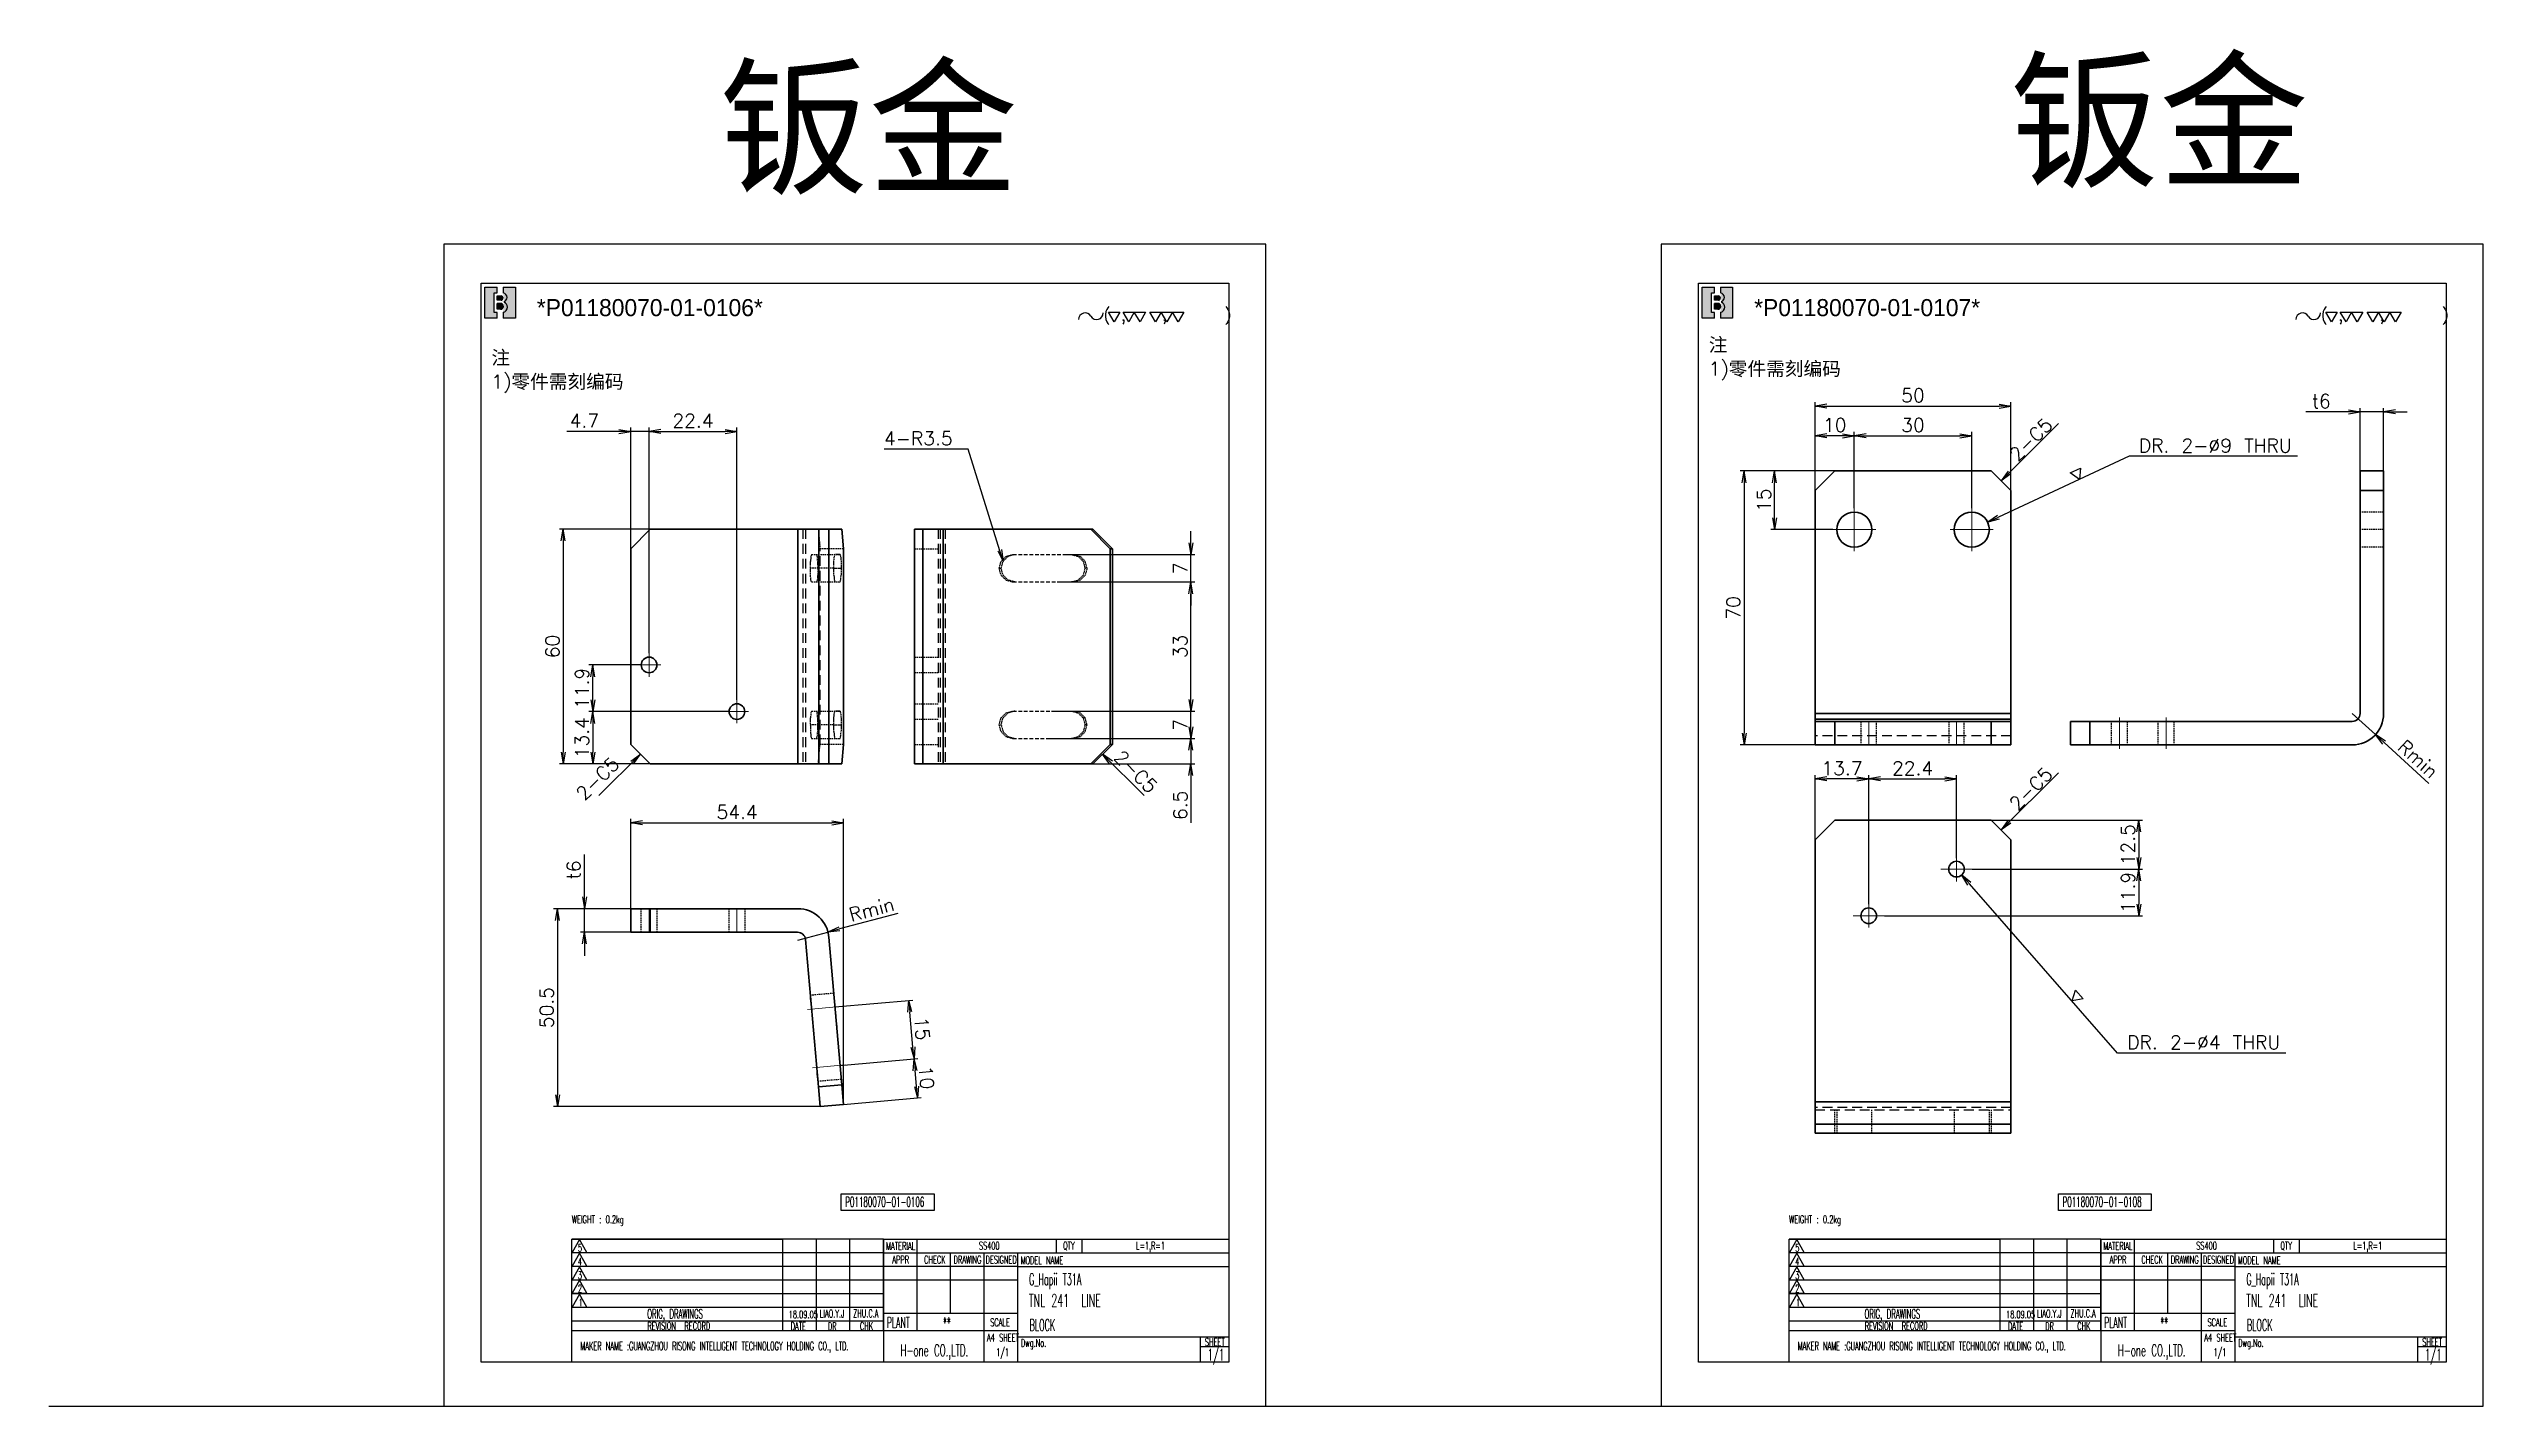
# Model space of a CAD drawing. Header units: inches. Extents: x 21 to 8642, y -3779 to 1599.
# Drawn here: x 21 to 642, y 19 to 366 of the extents above; entities that cross this region are included whole.
import ezdxf
from ezdxf.enums import TextEntityAlignment as Align

# ---------------------------------------------------------------- set-up
doc = ezdxf.new("R2010")
doc.units = ezdxf.units.IN
doc.header["$MEASUREMENT"] = 0
doc.linetypes.add('CENTER-HOKUTO', pattern=[23, 20, -1, 1, -1])
doc.linetypes.add('HIDDEN-HOKUTO', pattern=[3.8, 2.5, -1.3])
doc.layers.add('AM_HID', color=1, linetype='HIDDEN-HOKUTO', lineweight=25)
doc.layers.add('title_frame', color=7, linetype='Continuous')
doc.layers.add('word_dim', color=253, linetype='Continuous')
doc.styles.add('MX_NOTE_STANDARD', font='txt.shx', dxfattribs={"bigfont": 'bigfont.shx'})
doc.styles.get("Standard").update_dxf_attribs({"font": 'txt', "bigfont": 'gbcbig.shx'})
doc.dimstyles.new('HKT 1-1', dxfattribs={"dimtxt": 3.5, "dimasz": 3, "dimexe": 1, "dimexo": 0, "dimgap": 1, "dimtad": 3, "dimdsep": 46, "dimtxsty": 'Standard', "dimblk1": 'OPEN', "dimblk2": 'OPEN', "dimsah": 1, "dimcen": 0, "dimclrd": 256, "dimclre": 256, "dimclrt": 3, "dimazin": 2, "dimtfac": 1, "dimtmove": 0, "dimatfit": 3, "dimldrblk": 'OPEN', "dimfxl": 0, "dimtolj": 1, "dimlwd": 25, "dimlwe": 25, "dimarcsym": 0})
doc.dimstyles.new('STANDARD 1-1', dxfattribs={"dimtxt": 3.5, "dimasz": 3, "dimexe": 1, "dimexo": 0, "dimgap": 1, "dimtad": 3, "dimdsep": 46, "dimtxsty": 'Standard', "dimblk1": 'OPEN', "dimblk2": 'OPEN', "dimsah": 1, "dimcen": 0, "dimclrt": 3, "dimazin": 2, "dimtfac": 1, "dimtmove": 0, "dimatfit": 3, "dimldrblk": 'OPEN', "dimfxl": 0, "dimtolj": 1, "dimtzin": 0, "dimarcsym": 0})
doc.dimstyles.new('STANDARD 1-1$3', dxfattribs={"dimtxt": 3.5, "dimasz": 3, "dimexe": 1, "dimexo": 0, "dimgap": 1, "dimtad": 3, "dimtoh": 1, "dimdsep": 46, "dimtxsty": 'Standard', "dimblk1": 'OPEN', "dimblk2": 'OPEN', "dimsah": 1, "dimcen": 0, "dimclrt": 3, "dimazin": 2, "dimtfac": 1, "dimtofl": 0, "dimtmove": 0, "dimatfit": 3, "dimldrblk": 'OPEN', "dimfxl": 0, "dimtolj": 1, "dimtzin": 0, "dimarcsym": 0})

msp = doc.modelspace()

# ---------------------------------------------------------------- texts
at = {"linetype": 'Continuous', "ltscale": 2, "char_height": 28, "width": 97.82245, "attachment_point": 1}
for insert in [(191.785, 359.676), (521.45, 361.415)]:
    msp.add_mtext('{\\fMicrosoft YaHei|b0|i0|c134|p34;\\C3;钣金}', dxfattribs=dict(at, insert=insert))
at = {"ltscale": 2, "char_height": 3.5, "attachment_point": 1}
for s, insert, width in [('{\\fSimSun|b0|i0|c134|p2;\\C3;注}', (444.574, 291.938), 10.36469), ('{\\fSimSun|b0|i0|c134|p2;\\C3;注}', (133.634, 288.653), 10.36469), ('{\\Fromans,bigfont|c134;\\C3;1)\\fSimSun|b0|i0|c134|p2;零件需刻编码}', (444.574, 285.807), 96.90613), ('{\\Fromans,bigfont|c134;\\C3;1)\\fSimSun|b0|i0|c134|p2;零件需刻编码}', (133.634, 282.522), 96.90613)]:
    msp.add_mtext(s, dxfattribs=dict(at, insert=insert, width=width))
at = {"linetype": 'Continuous', "char_height": 3, "width": 50.9, "attachment_point": 4}
for s, insert in [('{\\W0.5;\\C3;G_Hapii T31A}', (270.96, 50.876)), ('{\\W0.5;\\C3;G_Hapii T31A}', (581.901, 50.876)), ('{\\W0.5;\\C3;BLOCK}', (271.081, 39.664)), ('{\\W0.5;\\C3;BLOCK}', (582.021, 39.664))]:
    msp.add_mtext(s, dxfattribs=dict(at, insert=insert))
at = {"layer": 'title_frame', "color": 3, "style": 'MX_NOTE_STANDARD', "width": 0.5341}
for s, height, p in [('P01180070-01-0106', 2.5, (223.999, 69.919)), ('P01180070-01-0108', 2.5, (534.939, 69.919)), ('WEIGHT : 0.2kg ', 2, (154.18, 65.69)), ('WEIGHT : 0.2kg ', 2, (465.121, 65.69)), ('5', 1.918, (155.741, 58.444)), ('4', 1.918, (155.741, 54.967)), ('MATERIAL', 1.9728, (234.453, 58.877)), ('APPR', 1.9728, (236.049, 55.405)), ('CHECK', 1.9728, (244.145, 55.405)), ('DRAWING', 1.9728, (251.664, 55.405)), ('SS400', 1.9728, (258.155, 58.962)), ('DESIGNED', 1.9728, (259.856, 55.405)), ('MODEL NAME', 1.9728, (268.784, 55.255)), ('QTY', 1.9728, (279.654, 58.962)), ('L=1,R=1', 1.9728, (298.282, 58.962)), ('5', 1.918, (466.681, 58.444)), ('4', 1.918, (466.681, 54.967)), ('MATERIAL', 1.9728, (545.393, 58.877)), ('APPR', 1.9728, (546.989, 55.405)), ('CHECK', 1.9728, (555.085, 55.405)), ('DRAWING', 1.9728, (562.604, 55.405)), ('SS400', 1.9728, (569.095, 58.962)), ('DESIGNED', 1.9728, (570.796, 55.405)), ('MODEL NAME', 1.9728, (579.724, 55.255)), ('QTY', 1.9728, (590.594, 58.962)), ('L=1,R=1', 1.9728, (609.222, 58.962)), ('3', 1.918, (155.741, 51.437)), ('2', 1.918, (155.741, 48.024)), ('3', 1.918, (466.681, 51.437)), ('2', 1.918, (466.681, 48.024)), ('1', 1.918, (155.938, 44.494)), ('ORIG, DRAWINGS', 2.4112, (173.43, 41.326)), ('TNL 241  LINE', 3.3, (270.922, 44.307)), ('1', 1.918, (466.878, 44.494)), ('ORIG, DRAWINGS', 2.4112, (484.37, 41.326)), ('TNL 241  LINE', 3.3, (581.862, 44.307)), ('REVISION  RECORD', 1.9728, (173.48, 38.488)), ('18.09.05', 1.9, (209.565, 41.427)), ('DATE', 1.9728, (210.093, 38.406)), ('DR', 1.9728, (219.587, 38.396)), ('CHK', 1.9728, (227.764, 38.429)), ('PLANT', 2.74, (234.617, 38.933)), ('**', 2.74, (248.974, 38.933)), ('A4 SHEET', 1.9728, (260.211, 35.487)), ('SCALE', 1.9728, (261.032, 39.383)), ('REVISION  RECORD', 1.9728, (484.42, 38.488)), ('18.09.05', 1.9, (520.505, 41.427)), ('DATE', 1.9728, (521.033, 38.406)), ('DR', 1.9728, (530.527, 38.396)), ('CHK', 1.9728, (538.704, 38.429)), ('PLANT', 2.74, (545.557, 38.933)), ('**', 2.74, (559.914, 38.933)), ('A4 SHEET', 1.9728, (571.151, 35.487)), ('SCALE', 1.9728, (571.972, 39.383)), ('MAKER NAME :GUANGZHOU RISONG INTELLIGENT TECHNOLOGY HOLDING CO., LTD.', 2.16, (156.38, 33.23)), ('H-one CO.,LTD.', 3, (238.137, 31.713)), ('1/1', 1.9728, (262.563, 31.733)), ('Dwg.No.', 1.9728, (268.87, 34.142)), ('SHEET', 1.9728, (315.871, 34.376)), ('1/1', 3, (316.588, 30.64)), ('MAKER NAME :GUANGZHOU RISONG INTELLIGENT TECHNOLOGY HOLDING CO., LTD.', 2.16, (467.32, 33.23)), ('H-one CO.,LTD.', 3, (549.077, 31.713)), ('1/1', 1.9728, (573.503, 31.733)), ('Dwg.No.', 1.9728, (579.81, 34.142)), ('SHEET', 1.9728, (626.811, 34.376)), ('1/1', 3, (627.528, 30.64))]:
    msp.add_text(s, height=height, dxfattribs=at).set_placement(p)
for s, p in [('LIAO.Y.J', (220.647, 41.038)), ('ZHU.C.A', (229.265, 41.06)), ('LIAO.Y.J', (531.587, 41.038)), ('ZHU.C.A', (540.205, 41.06))]:
    msp.add_text(s, height=1.9728, dxfattribs=at).set_placement(p, align=Align.BOTTOM_CENTER)
at = {"layer": 'word_dim', "color": 3, "linetype": 'Continuous', "ltscale": 2}
for rotation, p in [(45, (523.49, 260.119)), (45, (157.373, 173.467)), (315, (292.383, 184.473)), (45, (523.49, 170.867))]:
    msp.add_text('2-C5', height=3.5, rotation=rotation, dxfattribs=at).set_placement(p)
at = {"layer": 'word_dim', "color": 3, "linetype": 'Continuous', "char_height": 4.361, "width": 100, "attachment_point": 1}
for s, insert in [('{\\f3 of 9 Barcode|b0|i0|c0|p82;*P01180070-\\f3 of 9 Barcode|b0|i0|c134|p82;01\\f3 of 9 Barcode|b0|i0|c0|p82;-0\\f3 of 9 Barcode|b0|i0|c134|p82;106\\f3 of 9 Barcode|b0|i0|c0|p82;*}', (145.233, 301.855)), ('{\\f3 of 9 Barcode|b0|i0|c0|p82;*P01180070-\\f3 of 9 Barcode|b0|i0|c134|p82;01\\f3 of 9 Barcode|b0|i0|c0|p82;-0\\f3 of 9 Barcode|b0|i0|c134|p82;107\\f3 of 9 Barcode|b0|i0|c0|p82;*}', (456.173, 301.855))]:
    msp.add_mtext(s, dxfattribs=dict(at, insert=insert))
at = {"layer": 'word_dim', "color": 3, "linetype": 'Continuous', "ltscale": 2, "insert": (251.442, 264.504), "char_height": 3.5, "width": 27.92552, "attachment_point": 9}
msp.add_mtext('4-R3.5', dxfattribs=at)

# ---------------------------------------------------------------- blocks, each defined once
blk = doc.blocks.new('shiage0')
at = {"layer": 'word_dim', "color": 3, "linetype": 'Continuous'}
for centre, start, end in [((1.69, 0), 30, 180), ((4.61, 1.69), 210, 0)]:
    blk.add_arc(centre, 1.69, start, end, dxfattribs=at)
blk = doc.blocks.new('10')
at = {"layer": 'title_frame', "color": 3, "linetype": 'Continuous'}
for points in [[(9.63, 2.65), (8.18, 5.15), (11.07, 5.15)], [(13.31, 2.65), (11.86, 5.15), (17.64, 5.15), (16.2, 2.65), (14.75, 5.15)], [(20.17, 2.65), (18.73, 5.15), (27.4, 5.15), (25.95, 2.65), (24.51, 5.15), (23.06, 2.65), (21.62, 5.15)]]:
    blk.add_lwpolyline(points, close=True, dxfattribs=at)
blk.add_blockref('shiage0', (0.52, 3.24), dxfattribs=at)
blk.add_text('( ,   ,     )', height=3, dxfattribs=at).set_placement((6.84, 2.97))
blk = doc.blocks.new('_Open')
at = {"color": 0, "lineweight": -2}
for p, q in [((-1, 0.17), (0, 0)), ((-1, -0.17), (0, 0)), ((0, 0), (-1, 0))]:
    blk.add_line(p, q, dxfattribs=at)
blk = doc.blocks.new('*D214')
at = {"layer": 'DEFPOINTS', "color": 0, "linetype": 'Continuous', "ltscale": 2}
for p in [(169.2, 146.07), (150.49, 95.54), (217.57, 95.54)]:
    blk.add_point(p, dxfattribs=at)
at = {"layer": 'word_dim', "color": 0, "linetype": 'Continuous', "lineweight": -2, "ltscale": 2}
for p, q in [((169.2, 146.07), (149.49, 146.07)), ((150.49, 143.07), (150.49, 98.54)), ((217.57, 95.54), (149.49, 95.54))]:
    blk.add_line(p, q, dxfattribs=at)
at = {"layer": 'word_dim', "color": 0, "linetype": 'Continuous', "lineweight": -2, "ltscale": 2, "xscale": 3, "yscale": 3, "zscale": 3}
for p, rotation in [((150.49, 146.07), 90), ((150.49, 95.54), 270)]:
    blk.add_blockref('_Open', p, dxfattribs=dict(at, rotation=rotation))
at = {"layer": 'word_dim', "color": 3, "linetype": 'Continuous', "ltscale": 2, "insert": (147.74, 120.81), "char_height": 3.5, "attachment_point": 5, "rotation": 90}
blk.add_mtext('\\A1;50.5', dxfattribs=at)
blk = doc.blocks.new('*D215')
at = {"layer": 'DEFPOINTS', "color": 0, "linetype": 'Continuous', "ltscale": 2}
for p in [(157.38, 146.07), (169.2, 146.07), (169.2, 140.07)]:
    blk.add_point(p, dxfattribs=at)
at = {"layer": 'word_dim', "color": 0, "linetype": 'Continuous', "lineweight": -2, "ltscale": 2}
for p, q in [((157.38, 149.07), (157.38, 159.9)), ((169.2, 146.07), (156.38, 146.07)), ((157.38, 140.07), (157.38, 146.07)), ((169.2, 140.07), (156.38, 140.07)), ((157.38, 137.07), (157.38, 134.07))]:
    blk.add_line(p, q, dxfattribs=at)
at = {"layer": 'word_dim', "color": 0, "linetype": 'Continuous', "lineweight": -2, "ltscale": 2, "xscale": 3, "yscale": 3, "zscale": 3}
for p, rotation in [((157.38, 146.07), 270), ((157.38, 140.07), 90)]:
    blk.add_blockref('_Open', p, dxfattribs=dict(at, rotation=rotation))
at = {"layer": 'word_dim', "color": 3, "linetype": 'Continuous', "ltscale": 2, "insert": (154.63, 155.99), "char_height": 3.5, "attachment_point": 5, "rotation": 90}
blk.add_mtext('\\A1;t6', dxfattribs=at)
blk = doc.blocks.new('*D216')
at = {"layer": 'DEFPOINTS', "color": 0, "linetype": 'Continuous', "ltscale": 2}
for p in [(176.96, 243.07), (151.98, 183.07), (178.76, 183.07)]:
    blk.add_point(p, dxfattribs=at)
at = {"layer": 'word_dim', "color": 0, "linetype": 'Continuous', "lineweight": -2, "ltscale": 2}
for p, q in [((176.96, 243.07), (150.98, 243.07)), ((151.98, 240.07), (151.98, 186.07)), ((178.76, 183.07), (150.98, 183.07))]:
    blk.add_line(p, q, dxfattribs=at)
at = {"layer": 'word_dim', "color": 0, "linetype": 'Continuous', "lineweight": -2, "ltscale": 2, "xscale": 3, "yscale": 3, "zscale": 3}
for p, rotation in [((151.98, 243.07), 90), ((151.98, 183.07), 270)]:
    blk.add_blockref('_Open', p, dxfattribs=dict(at, rotation=rotation))
at = {"layer": 'word_dim', "color": 3, "linetype": 'Continuous', "ltscale": 2, "insert": (149.23, 213.07), "char_height": 3.5, "attachment_point": 5, "rotation": 90}
blk.add_mtext('\\A1;60', dxfattribs=at)
blk = doc.blocks.new('*D217')
at = {"layer": 'DEFPOINTS', "color": 0, "linetype": 'Continuous', "ltscale": 2}
for p in [(275.74, 189.57), (312.32, 189.57), (275.74, 183.07)]:
    blk.add_point(p, dxfattribs=at)
at = {"layer": 'word_dim', "color": 0, "linetype": 'Continuous', "lineweight": -2, "ltscale": 2}
for p, q in [((312.32, 192.57), (312.32, 195.57)), ((275.74, 189.57), (313.32, 189.57)), ((312.32, 189.57), (312.32, 183.07)), ((275.74, 183.07), (313.32, 183.07)), ((312.32, 180.07), (312.32, 167.99))]:
    blk.add_line(p, q, dxfattribs=at)
at = {"layer": 'word_dim', "color": 0, "linetype": 'Continuous', "lineweight": -2, "ltscale": 2, "xscale": 3, "yscale": 3, "zscale": 3}
for p, rotation in [((312.32, 189.57), 270), ((312.32, 183.07), 90)]:
    blk.add_blockref('_Open', p, dxfattribs=dict(at, rotation=rotation))
at = {"layer": 'word_dim', "color": 3, "linetype": 'Continuous', "ltscale": 2, "insert": (309.57, 172.49), "char_height": 3.5, "attachment_point": 5, "rotation": 90}
blk.add_mtext('\\A1;6.5', dxfattribs=at)
blk = doc.blocks.new('*D218')
at = {"layer": 'DEFPOINTS', "color": 0, "linetype": 'Continuous', "ltscale": 2}
for p in [(276.69, 196.57), (312.32, 196.57), (275.74, 189.57)]:
    blk.add_point(p, dxfattribs=at)
at = {"layer": 'word_dim', "color": 0, "linetype": 'Continuous', "lineweight": -2, "ltscale": 2}
for p, q in [((312.32, 199.57), (312.32, 202.57)), ((276.69, 196.57), (313.32, 196.57)), ((312.32, 189.57), (312.32, 196.57)), ((275.74, 189.57), (313.32, 189.57)), ((312.32, 186.57), (312.32, 183.57))]:
    blk.add_line(p, q, dxfattribs=at)
at = {"layer": 'word_dim', "color": 0, "linetype": 'Continuous', "lineweight": -2, "ltscale": 2, "xscale": 3, "yscale": 3, "zscale": 3}
for p, rotation in [((312.32, 196.57), 270), ((312.32, 189.57), 90)]:
    blk.add_blockref('_Open', p, dxfattribs=dict(at, rotation=rotation))
at = {"layer": 'word_dim', "color": 3, "linetype": 'Continuous', "ltscale": 2, "insert": (309.57, 193.07), "char_height": 3.5, "attachment_point": 5, "rotation": 90}
blk.add_mtext('\\A1;7', dxfattribs=at)
blk = doc.blocks.new('*D219')
at = {"layer": 'DEFPOINTS', "color": 0, "linetype": 'Continuous', "ltscale": 2}
for p in [(278.74, 229.57), (312.32, 229.57), (276.69, 196.57)]:
    blk.add_point(p, dxfattribs=at)
at = {"layer": 'word_dim', "color": 0, "linetype": 'Continuous', "lineweight": -2, "ltscale": 2}
for p, q in [((278.74, 229.57), (313.32, 229.57)), ((312.32, 199.57), (312.32, 226.57)), ((276.69, 196.57), (313.32, 196.57))]:
    blk.add_line(p, q, dxfattribs=at)
at = {"layer": 'word_dim', "color": 0, "linetype": 'Continuous', "lineweight": -2, "ltscale": 2, "xscale": 3, "yscale": 3, "zscale": 3}
for p, rotation in [((312.32, 229.57), 90), ((312.32, 196.57), 270)]:
    blk.add_blockref('_Open', p, dxfattribs=dict(at, rotation=rotation))
at = {"layer": 'word_dim', "color": 3, "linetype": 'Continuous', "ltscale": 2, "insert": (309.57, 213.07), "char_height": 3.5, "attachment_point": 5, "rotation": 90}
blk.add_mtext('\\A1;33', dxfattribs=at)
blk = doc.blocks.new('*D220')
at = {"layer": 'DEFPOINTS', "color": 0, "linetype": 'Continuous', "ltscale": 2}
for p in [(279.95, 236.57), (312.32, 236.57), (278.74, 229.57)]:
    blk.add_point(p, dxfattribs=at)
at = {"layer": 'word_dim', "color": 0, "linetype": 'Continuous', "lineweight": -2, "ltscale": 2}
for p, q in [((312.32, 239.57), (312.32, 242.57)), ((279.95, 236.57), (313.32, 236.57)), ((312.32, 229.57), (312.32, 236.57)), ((278.74, 229.57), (313.32, 229.57)), ((312.32, 226.57), (312.32, 223.57))]:
    blk.add_line(p, q, dxfattribs=at)
at = {"layer": 'word_dim', "color": 0, "linetype": 'Continuous', "lineweight": -2, "ltscale": 2, "xscale": 3, "yscale": 3, "zscale": 3}
for p, rotation in [((312.32, 236.57), 270), ((312.32, 229.57), 90)]:
    blk.add_blockref('_Open', p, dxfattribs=dict(at, rotation=rotation))
at = {"layer": 'word_dim', "color": 3, "linetype": 'Continuous', "ltscale": 2, "insert": (309.57, 233.07), "char_height": 3.5, "attachment_point": 5, "rotation": 90}
blk.add_mtext('\\A1;7', dxfattribs=at)
blk = doc.blocks.new('*D221')
at = {"layer": 'DEFPOINTS', "color": 0, "linetype": 'Continuous', "ltscale": 2}
for p in [(193.31, 196.44), (159.51, 183.07), (174.2, 183.07)]:
    blk.add_point(p, dxfattribs=at)
at = {"layer": 'word_dim', "color": 0, "linetype": 'Continuous', "lineweight": -2, "ltscale": 2}
for p, q in [((193.31, 196.44), (158.51, 196.44)), ((159.51, 193.44), (159.51, 186.07)), ((174.2, 183.07), (158.51, 183.07))]:
    blk.add_line(p, q, dxfattribs=at)
at = {"layer": 'word_dim', "color": 0, "linetype": 'Continuous', "lineweight": -2, "ltscale": 2, "xscale": 3, "yscale": 3, "zscale": 3}
for p, rotation in [((159.51, 196.44), 90), ((159.51, 183.07), 270)]:
    blk.add_blockref('_Open', p, dxfattribs=dict(at, rotation=rotation))
at = {"layer": 'word_dim', "color": 3, "linetype": 'Continuous', "ltscale": 2, "insert": (156.76, 189.76), "char_height": 3.5, "attachment_point": 5, "rotation": 90}
blk.add_mtext('\\A1;13.4', dxfattribs=at)
blk = doc.blocks.new('*D222')
at = {"layer": 'DEFPOINTS', "color": 0, "linetype": 'Continuous', "ltscale": 2}
for p in [(159.51, 208.36), (171.91, 208.36), (194.35, 196.44)]:
    blk.add_point(p, dxfattribs=at)
at = {"layer": 'word_dim', "color": 0, "linetype": 'Continuous', "lineweight": -2, "ltscale": 2}
for p, q in [((171.91, 208.36), (158.51, 208.36)), ((159.51, 199.44), (159.51, 205.36)), ((194.35, 196.44), (158.51, 196.44))]:
    blk.add_line(p, q, dxfattribs=at)
at = {"layer": 'word_dim', "color": 0, "linetype": 'Continuous', "lineweight": -2, "ltscale": 2, "xscale": 3, "yscale": 3, "zscale": 3}
for p, rotation in [((159.51, 208.36), 90), ((159.51, 196.44), 270)]:
    blk.add_blockref('_Open', p, dxfattribs=dict(at, rotation=rotation))
at = {"layer": 'word_dim', "color": 3, "linetype": 'Continuous', "ltscale": 2, "insert": (156.76, 202.4), "char_height": 3.5, "attachment_point": 5, "rotation": 90}
blk.add_mtext('\\A1;11.9', dxfattribs=at)
blk = doc.blocks.new('*D223')
at = {"layer": 'DEFPOINTS', "color": 0, "linetype": 'Continuous', "ltscale": 2}
for p in [(173.91, 268.04), (169.2, 214.18), (173.91, 211.36)]:
    blk.add_point(p, dxfattribs=at)
at = {"layer": 'word_dim', "color": 0, "linetype": 'Continuous', "lineweight": -2, "ltscale": 2}
for p, q in [((166.2, 268.04), (152.86, 268.04)), ((169.2, 214.18), (169.2, 269.04)), ((173.91, 268.04), (169.2, 268.04)), ((173.91, 211.36), (173.91, 269.04)), ((176.91, 268.04), (179.91, 268.04))]:
    blk.add_line(p, q, dxfattribs=at)
at = {"layer": 'word_dim', "color": 0, "linetype": 'Continuous', "lineweight": -2, "ltscale": 2, "xscale": 3, "yscale": 3, "zscale": 3}
blk.add_blockref('_Open', (169.2, 268.04), dxfattribs=at)
at = {"layer": 'word_dim', "color": 0, "linetype": 'Continuous', "lineweight": -2, "ltscale": 2, "xscale": 3, "yscale": 3, "zscale": 3, "rotation": 180}
blk.add_blockref('_Open', (173.91, 268.04), dxfattribs=at)
at = {"layer": 'word_dim', "color": 3, "linetype": 'Continuous', "ltscale": 2, "insert": (157.36, 270.79), "char_height": 3.5, "attachment_point": 5}
blk.add_mtext('\\A1;4.7', dxfattribs=at)
blk = doc.blocks.new('*D224')
at = {"layer": 'DEFPOINTS', "color": 0, "linetype": 'Continuous', "ltscale": 2}
for p in [(196.31, 268.04), (173.91, 211.36), (196.31, 199.44)]:
    blk.add_point(p, dxfattribs=at)
at = {"layer": 'word_dim', "color": 0, "linetype": 'Continuous', "lineweight": -2, "ltscale": 2}
for p, q in [((173.91, 211.36), (173.91, 269.04)), ((176.91, 268.04), (193.31, 268.04)), ((196.31, 199.44), (196.31, 269.04))]:
    blk.add_line(p, q, dxfattribs=at)
at = {"layer": 'word_dim', "color": 0, "linetype": 'Continuous', "lineweight": -2, "ltscale": 2, "xscale": 3, "yscale": 3, "zscale": 3, "rotation": 180}
blk.add_blockref('_Open', (173.91, 268.04), dxfattribs=at)
at = {"layer": 'word_dim', "color": 0, "linetype": 'Continuous', "lineweight": -2, "ltscale": 2, "xscale": 3, "yscale": 3, "zscale": 3}
blk.add_blockref('_Open', (196.31, 268.04), dxfattribs=at)
at = {"layer": 'word_dim', "color": 3, "linetype": 'Continuous', "ltscale": 2, "insert": (185.11, 270.79), "char_height": 3.5, "attachment_point": 5}
blk.add_mtext('\\A1;22.4', dxfattribs=at)
blk = doc.blocks.new('*D225')
at = {"layer": 'DEFPOINTS', "color": 0, "linetype": 'Continuous', "ltscale": 2}
for p in [(222.7, 106.03), (241.57, 107.68), (223.57, 96.07)]:
    blk.add_point(p, dxfattribs=at)
at = {"layer": 'word_dim', "color": 0, "linetype": 'Continuous', "lineweight": -2, "ltscale": 2}
for p, q in [((222.7, 106.03), (242.57, 107.77)), ((242.18, 100.71), (241.83, 104.7)), ((223.57, 96.07), (243.44, 97.81))]:
    blk.add_line(p, q, dxfattribs=at)
at = {"layer": 'word_dim', "color": 0, "linetype": 'Continuous', "lineweight": -2, "ltscale": 2, "xscale": 3, "yscale": 3, "zscale": 3}
for p, rotation in [((241.57, 107.68), 95.00064459754958), ((242.44, 97.72), 275.0006445975496)]:
    blk.add_blockref('_Open', p, dxfattribs=dict(at, rotation=rotation))
at = {"layer": 'word_dim', "color": 3, "linetype": 'Continuous', "ltscale": 2, "insert": (244.75, 102.94), "char_height": 3.5, "attachment_point": 5, "rotation": 275.00064}
blk.add_mtext('\\A1;10', dxfattribs=at)
blk = doc.blocks.new('*D226')
at = {"layer": 'DEFPOINTS', "color": 0, "linetype": 'Continuous', "ltscale": 2}
for p in [(221.37, 120.97), (240.24, 122.65), (222.7, 106.03)]:
    blk.add_point(p, dxfattribs=at)
at = {"layer": 'word_dim', "color": 0, "linetype": 'Continuous', "lineweight": -2, "ltscale": 2}
for p, q in [((221.37, 120.97), (241.23, 122.74)), ((241.3, 110.7), (240.5, 119.67)), ((222.7, 106.03), (242.56, 107.8))]:
    blk.add_line(p, q, dxfattribs=at)
at = {"layer": 'word_dim', "color": 0, "linetype": 'Continuous', "lineweight": -2, "ltscale": 2, "xscale": 3, "yscale": 3, "zscale": 3}
for p, rotation in [((240.24, 122.65), 95.09245455456644), ((241.57, 107.71), 275.0924545545664)]:
    blk.add_blockref('_Open', p, dxfattribs=dict(at, rotation=rotation))
at = {"layer": 'word_dim', "color": 3, "linetype": 'Continuous', "ltscale": 2, "insert": (243.64, 115.43), "char_height": 3.5, "attachment_point": 5, "rotation": 275.09245}
blk.add_mtext('\\A1;15', dxfattribs=at)
blk = doc.blocks.new('*D227')
at = {"layer": 'DEFPOINTS', "color": 0, "linetype": 'Continuous', "ltscale": 2}
for p in [(223.57, 168.01), (169.2, 140.07), (223.57, 96.07)]:
    blk.add_point(p, dxfattribs=at)
at = {"layer": 'word_dim', "color": 0, "linetype": 'Continuous', "lineweight": -2, "ltscale": 2}
for p, q in [((169.2, 140.07), (169.2, 169.01)), ((172.2, 168.01), (220.57, 168.01)), ((223.57, 96.07), (223.57, 169.01))]:
    blk.add_line(p, q, dxfattribs=at)
at = {"layer": 'word_dim', "color": 0, "linetype": 'Continuous', "lineweight": -2, "ltscale": 2, "xscale": 3, "yscale": 3, "zscale": 3, "rotation": 180}
blk.add_blockref('_Open', (169.2, 168.01), dxfattribs=at)
at = {"layer": 'word_dim', "color": 0, "linetype": 'Continuous', "lineweight": -2, "ltscale": 2, "xscale": 3, "yscale": 3, "zscale": 3}
blk.add_blockref('_Open', (223.57, 168.01), dxfattribs=at)
at = {"layer": 'word_dim', "color": 3, "linetype": 'Continuous', "ltscale": 2, "insert": (196.38, 170.76), "char_height": 3.5, "attachment_point": 5}
blk.add_mtext('\\A1;54.4', dxfattribs=at)
blk = doc.blocks.new('*D228')
at = {"layer": 'DEFPOINTS', "color": 0, "linetype": 'Continuous', "ltscale": 2}
for p in [(211.87, 138.07), (219.6, 140.12)]:
    blk.add_point(p, dxfattribs=at)
at = {"layer": 'word_dim', "linetype": 'Continuous', "lineweight": 25, "ltscale": 2}
for p, q in [((237.48, 144.86), (222.5, 140.89)), ((211.87, 138.07), (219.6, 140.12))]:
    blk.add_line(p, q, dxfattribs=at)
at = {"layer": 'word_dim', "linetype": 'Continuous', "lineweight": 25, "ltscale": 2, "xscale": 3, "yscale": 3, "zscale": 3, "rotation": 194.8430933498145}
blk.add_blockref('_Open', (219.6, 140.12), dxfattribs=at)
at = {"layer": 'word_dim', "color": 3, "linetype": 'Continuous', "ltscale": 2, "insert": (230.74, 145.92), "char_height": 3.5, "attachment_point": 5, "rotation": 14.84309}
blk.add_mtext('\\A1;Rmin', dxfattribs=at)
blk = doc.blocks.new('B\\M+18B40\\M+196A7\\M+100CF\\M+100B0\\M+100B8')
blk.add_hatch(color=1).paths.add_polyline_path([(0.4, 0.815), (0.4, 1), (0, 1), (0, 0), (0.4, 0), (0.4, 0.185), (0.3, 0.185), (0.3, 0.815)])
h = blk.add_hatch(color=1)
edge = h.paths.add_edge_path()
edge.add_line((0.6, 1), (0.6, 0.814))
edge.add_arc((0.585, 0.67), 0.145, 0, 84.06223, ccw=False)
edge.add_arc((0.585, 0.67), 0.145, -69.82873, 0, ccw=False)
edge.add_line((0.635, 0.534), (0.635, 0.512))
edge.add_arc((0.57, 0.355), 0.17, 0, 67.52049, ccw=False)
edge.add_arc((0.57, 0.355), 0.17, -79.83575, 0, ccw=False)
edge.add_line((0.6, 0.188), (0.6, 0))
edge.add_line((0.6, 0), (1, 0))
edge.add_line((1, 0), (1, 1))
edge.add_line((1, 1), (0.6, 1))
h = blk.add_hatch(color=1)
edge = h.paths.add_edge_path()
edge.add_arc((0.53, 0.645), 0.07, 360, 450)
edge.add_line((0.53, 0.715), (0.4, 0.715))
edge.add_line((0.4, 0.715), (0.4, 0.575))
edge.add_line((0.4, 0.575), (0.53, 0.575))
edge.add_arc((0.53, 0.645), 0.07, 270, 360)
h = blk.add_hatch(color=1)
edge = h.paths.add_edge_path()
edge.add_arc((0.515, 0.38), 0.095, 0, 90)
edge.add_line((0.515, 0.475), (0.4, 0.475))
edge.add_line((0.4, 0.475), (0.4, 0.285))
edge.add_line((0.4, 0.285), (0.515, 0.285))
edge.add_arc((0.515, 0.38), 0.095, 270, 360)
at = {"color": 1}
for p, q in [((0, 0), (0, 1)), ((0, 1), (0.4, 1)), ((0.3, 0.815), (0.4, 0.815)), ((0.3, 0.185), (0.3, 0.815)), ((0.4, 0.815), (0.4, 1)), ((0.6, 1), (0.6, 0.814)), ((0.6, 1), (1, 1)), ((1, 1), (1, 0)), ((0.4, 0.185), (0.3, 0.185)), ((0.4, 0.715), (0.53, 0.715)), ((0.4, 0.575), (0.4, 0.715)), ((0.53, 0.575), (0.4, 0.575)), ((0.515, 0.475), (0.4, 0.475)), ((0.4, 0.285), (0.4, 0.475)), ((0.515, 0.285), (0.4, 0.285)), ((0.4, 0), (0.4, 0.185)), ((0.57, 0.525), (0.57, 0.525)), ((0.6, 0.645), (0.6, 0.645)), ((0.6, 0.188), (0.6, 0)), ((0.61, 0.38), (0.61, 0.38)), ((0.635, 0.534), (0.635, 0.512)), ((0.73, 0.67), (0.73, 0.67)), ((0.74, 0.355), (0.74, 0.355)), ((0.4, 0), (0, 0)), ((1, 0), (0.6, 0))]:
    blk.add_line(p, q, dxfattribs=at)
for centre, radius, start, end in [((0.585, 0.67), 0.145, 360, 84.06223), ((0.515, 0.38), 0.095, 0, 90), ((0.515, 0.38), 0.095, 270, 0), ((0.53, 0.645), 0.07, 360, 90), ((0.53, 0.645), 0.07, 270, 360), ((0.57, 0.355), 0.17, 280.16425, 0), ((0.585, 0.67), 0.145, 290.17127, 0), ((0.57, 0.355), 0.17, 0, 67.52049)]:
    blk.add_arc(centre, radius, start, end, dxfattribs=at)
blk.add_attdef('B機密ﾏｰｸ', (-0.086, 1.075), '', height=0.2)
blk = doc.blocks.new('*D229')
at = {"layer": 'DEFPOINTS', "color": 0, "linetype": 'Continuous', "ltscale": 2}
for p in [(521.75, 274.49), (471.75, 250.28), (521.75, 250.28)]:
    blk.add_point(p, dxfattribs=at)
at = {"layer": 'word_dim', "color": 0, "linetype": 'Continuous', "lineweight": -2, "ltscale": 2}
for p, q in [((471.75, 250.28), (471.75, 275.49)), ((474.75, 274.49), (518.75, 274.49)), ((521.75, 250.28), (521.75, 275.49))]:
    blk.add_line(p, q, dxfattribs=at)
at = {"layer": 'word_dim', "color": 0, "linetype": 'Continuous', "lineweight": -2, "ltscale": 2, "xscale": 3, "yscale": 3, "zscale": 3, "rotation": 180}
blk.add_blockref('_Open', (471.75, 274.49), dxfattribs=at)
at = {"layer": 'word_dim', "color": 0, "linetype": 'Continuous', "lineweight": -2, "ltscale": 2, "xscale": 3, "yscale": 3, "zscale": 3}
blk.add_blockref('_Open', (521.75, 274.49), dxfattribs=at)
at = {"layer": 'word_dim', "color": 3, "linetype": 'Continuous', "ltscale": 2, "insert": (496.75, 277.24), "char_height": 3.5, "attachment_point": 5}
blk.add_mtext('\\A1;50', dxfattribs=at)
blk = doc.blocks.new('*D230')
at = {"layer": 'DEFPOINTS', "color": 0, "linetype": 'Continuous', "ltscale": 2}
for p in [(481.63, 257.94), (453.6, 187.94), (483.43, 187.94)]:
    blk.add_point(p, dxfattribs=at)
at = {"layer": 'word_dim', "color": 0, "linetype": 'Continuous', "lineweight": -2, "ltscale": 2}
for p, q in [((481.63, 257.94), (452.6, 257.94)), ((453.6, 254.94), (453.6, 190.94)), ((483.43, 187.94), (452.6, 187.94))]:
    blk.add_line(p, q, dxfattribs=at)
at = {"layer": 'word_dim', "color": 0, "linetype": 'Continuous', "lineweight": -2, "ltscale": 2, "xscale": 3, "yscale": 3, "zscale": 3}
for p, rotation in [((453.6, 257.94), 90), ((453.6, 187.94), 270)]:
    blk.add_blockref('_Open', p, dxfattribs=dict(at, rotation=rotation))
at = {"layer": 'word_dim', "color": 3, "linetype": 'Continuous', "ltscale": 2, "insert": (450.85, 222.94), "char_height": 3.5, "attachment_point": 5, "rotation": 90}
blk.add_mtext('\\A1;70', dxfattribs=at)
blk = doc.blocks.new('*D231')
at = {"layer": 'DEFPOINTS', "color": 0, "linetype": 'Continuous', "ltscale": 2}
for p in [(610.95, 273.02), (610.95, 257.94), (616.95, 257.94)]:
    blk.add_point(p, dxfattribs=at)
at = {"layer": 'word_dim', "color": 0, "linetype": 'Continuous', "lineweight": -2, "ltscale": 2}
for p, q in [((610.95, 257.94), (610.95, 274.02)), ((616.95, 257.94), (616.95, 274.02)), ((607.95, 273.02), (597.12, 273.02)), ((616.95, 273.02), (610.95, 273.02)), ((619.95, 273.02), (622.95, 273.02))]:
    blk.add_line(p, q, dxfattribs=at)
at = {"layer": 'word_dim', "color": 0, "linetype": 'Continuous', "lineweight": -2, "ltscale": 2, "xscale": 3, "yscale": 3, "zscale": 3}
blk.add_blockref('_Open', (610.95, 273.02), dxfattribs=at)
at = {"layer": 'word_dim', "color": 0, "linetype": 'Continuous', "lineweight": -2, "ltscale": 2, "xscale": 3, "yscale": 3, "zscale": 3, "rotation": 180}
blk.add_blockref('_Open', (616.95, 273.02), dxfattribs=at)
at = {"layer": 'word_dim', "color": 3, "linetype": 'Continuous', "ltscale": 2, "insert": (601.04, 275.77), "char_height": 3.5, "attachment_point": 5}
blk.add_mtext('\\A1;t6', dxfattribs=at)
blk = doc.blocks.new('*D232')
at = {"layer": 'DEFPOINTS', "color": 0, "linetype": 'Continuous', "ltscale": 2}
for p in [(461.4, 257.94), (479.08, 257.94), (476.24, 242.94)]:
    blk.add_point(p, dxfattribs=at)
at = {"layer": 'word_dim', "color": 0, "linetype": 'Continuous', "lineweight": -2, "ltscale": 2}
for p, q in [((479.08, 257.94), (460.4, 257.94)), ((461.4, 245.94), (461.4, 254.94)), ((476.24, 242.94), (460.4, 242.94))]:
    blk.add_line(p, q, dxfattribs=at)
at = {"layer": 'word_dim', "color": 0, "linetype": 'Continuous', "lineweight": -2, "ltscale": 2, "xscale": 3, "yscale": 3, "zscale": 3}
for p, rotation in [((461.4, 257.94), 90), ((461.4, 242.94), 270)]:
    blk.add_blockref('_Open', p, dxfattribs=dict(at, rotation=rotation))
at = {"layer": 'word_dim', "color": 3, "linetype": 'Continuous', "ltscale": 2, "insert": (458.65, 250.44), "char_height": 3.5, "attachment_point": 5, "rotation": 90}
blk.add_mtext('\\A1;15', dxfattribs=at)
blk = doc.blocks.new('*D233')
at = {"layer": 'DEFPOINTS', "color": 0, "linetype": 'Continuous', "ltscale": 2}
for p in [(511.75, 266.91), (481.75, 248.45), (511.75, 248.45)]:
    blk.add_point(p, dxfattribs=at)
at = {"layer": 'word_dim', "color": 0, "linetype": 'Continuous', "lineweight": -2, "ltscale": 2}
for p, q in [((481.75, 248.45), (481.75, 267.91)), ((511.75, 248.45), (511.75, 267.91)), ((484.75, 266.91), (508.75, 266.91))]:
    blk.add_line(p, q, dxfattribs=at)
at = {"layer": 'word_dim', "color": 0, "linetype": 'Continuous', "lineweight": -2, "ltscale": 2, "xscale": 3, "yscale": 3, "zscale": 3, "rotation": 180}
blk.add_blockref('_Open', (481.75, 266.91), dxfattribs=at)
at = {"layer": 'word_dim', "color": 0, "linetype": 'Continuous', "lineweight": -2, "ltscale": 2, "xscale": 3, "yscale": 3, "zscale": 3}
blk.add_blockref('_Open', (511.75, 266.91), dxfattribs=at)
at = {"layer": 'word_dim', "color": 3, "linetype": 'Continuous', "ltscale": 2, "insert": (496.75, 269.66), "char_height": 3.5, "attachment_point": 5}
blk.add_mtext('\\A1;30', dxfattribs=at)
blk = doc.blocks.new('*D234')
at = {"layer": 'DEFPOINTS', "color": 0, "linetype": 'Continuous', "ltscale": 2}
for p in [(471.75, 266.91), (471.75, 252.94), (481.75, 248.45)]:
    blk.add_point(p, dxfattribs=at)
at = {"layer": 'word_dim', "color": 0, "linetype": 'Continuous', "lineweight": -2, "ltscale": 2}
for p, q in [((471.75, 252.94), (471.75, 267.91)), ((481.75, 248.45), (481.75, 267.91)), ((478.75, 266.91), (474.75, 266.91))]:
    blk.add_line(p, q, dxfattribs=at)
at = {"layer": 'word_dim', "color": 0, "linetype": 'Continuous', "lineweight": -2, "ltscale": 2, "xscale": 3, "yscale": 3, "zscale": 3, "rotation": 180}
blk.add_blockref('_Open', (471.75, 266.91), dxfattribs=at)
at = {"layer": 'word_dim', "color": 0, "linetype": 'Continuous', "lineweight": -2, "ltscale": 2, "xscale": 3, "yscale": 3, "zscale": 3}
blk.add_blockref('_Open', (481.75, 266.91), dxfattribs=at)
at = {"layer": 'word_dim', "color": 3, "linetype": 'Continuous', "ltscale": 2, "insert": (476.75, 269.66), "char_height": 3.5, "attachment_point": 5}
blk.add_mtext('\\A1;10', dxfattribs=at)
blk = doc.blocks.new('*D235')
at = {"layer": 'DEFPOINTS', "color": 0, "linetype": 'Continuous', "ltscale": 2}
for p in [(486.31, 168.69), (511.86, 156.18), (554.39, 156.18)]:
    blk.add_point(p, dxfattribs=at)
at = {"layer": 'word_dim', "color": 0, "linetype": 'Continuous', "lineweight": -2, "ltscale": 2}
for p, q in [((486.31, 168.69), (555.39, 168.69)), ((554.39, 165.69), (554.39, 159.18)), ((511.86, 156.18), (555.39, 156.18))]:
    blk.add_line(p, q, dxfattribs=at)
at = {"layer": 'word_dim', "color": 0, "linetype": 'Continuous', "lineweight": -2, "ltscale": 2, "xscale": 3, "yscale": 3, "zscale": 3}
for p, rotation in [((554.39, 168.69), 90), ((554.39, 156.18), 270)]:
    blk.add_blockref('_Open', p, dxfattribs=dict(at, rotation=rotation))
at = {"layer": 'word_dim', "color": 3, "linetype": 'Continuous', "ltscale": 2, "insert": (551.64, 162.43), "char_height": 3.5, "attachment_point": 5, "rotation": 90}
blk.add_mtext('\\A1;12.5', dxfattribs=at)
blk = doc.blocks.new('*D236')
at = {"layer": 'DEFPOINTS', "color": 0, "linetype": 'Continuous', "ltscale": 2}
for p in [(511.86, 156.18), (489.43, 144.27), (554.39, 144.27)]:
    blk.add_point(p, dxfattribs=at)
at = {"layer": 'word_dim', "color": 0, "linetype": 'Continuous', "lineweight": -2, "ltscale": 2}
for p, q in [((511.86, 156.18), (555.39, 156.18)), ((554.39, 153.18), (554.39, 147.27)), ((489.43, 144.27), (555.39, 144.27))]:
    blk.add_line(p, q, dxfattribs=at)
at = {"layer": 'word_dim', "color": 0, "linetype": 'Continuous', "lineweight": -2, "ltscale": 2, "xscale": 3, "yscale": 3, "zscale": 3}
for p, rotation in [((554.39, 156.18), 90), ((554.39, 144.27), 270)]:
    blk.add_blockref('_Open', p, dxfattribs=dict(at, rotation=rotation))
at = {"layer": 'word_dim', "color": 3, "linetype": 'Continuous', "ltscale": 2, "insert": (551.64, 150.22), "char_height": 3.5, "attachment_point": 5, "rotation": 90}
blk.add_mtext('\\A1;11.9', dxfattribs=at)
blk = doc.blocks.new('*D237')
at = {"layer": 'DEFPOINTS', "color": 0, "linetype": 'Continuous', "ltscale": 2}
for p in [(471.75, 179.22), (471.75, 163.69), (485.43, 147.27)]:
    blk.add_point(p, dxfattribs=at)
at = {"layer": 'word_dim', "color": 0, "linetype": 'Continuous', "lineweight": -2, "ltscale": 2}
for p, q in [((471.75, 163.69), (471.75, 180.22)), ((482.43, 179.22), (474.75, 179.22)), ((485.43, 147.27), (485.43, 180.22))]:
    blk.add_line(p, q, dxfattribs=at)
at = {"layer": 'word_dim', "color": 0, "linetype": 'Continuous', "lineweight": -2, "ltscale": 2, "xscale": 3, "yscale": 3, "zscale": 3, "rotation": 180}
blk.add_blockref('_Open', (471.75, 179.22), dxfattribs=at)
at = {"layer": 'word_dim', "color": 0, "linetype": 'Continuous', "lineweight": -2, "ltscale": 2, "xscale": 3, "yscale": 3, "zscale": 3}
blk.add_blockref('_Open', (485.43, 179.22), dxfattribs=at)
at = {"layer": 'word_dim', "color": 3, "linetype": 'Continuous', "ltscale": 2, "insert": (478.59, 181.97), "char_height": 3.5, "attachment_point": 5}
blk.add_mtext('\\A1;13.7', dxfattribs=at)
blk = doc.blocks.new('*D238')
at = {"layer": 'DEFPOINTS', "color": 0, "linetype": 'Continuous', "ltscale": 2}
for p in [(507.86, 179.22), (507.86, 159.01), (485.43, 147.27)]:
    blk.add_point(p, dxfattribs=at)
at = {"layer": 'word_dim', "color": 0, "linetype": 'Continuous', "lineweight": -2, "ltscale": 2}
for p, q in [((485.43, 147.27), (485.43, 180.22)), ((488.43, 179.22), (504.86, 179.22)), ((507.86, 159.01), (507.86, 180.22))]:
    blk.add_line(p, q, dxfattribs=at)
at = {"layer": 'word_dim', "color": 0, "linetype": 'Continuous', "lineweight": -2, "ltscale": 2, "xscale": 3, "yscale": 3, "zscale": 3, "rotation": 180}
blk.add_blockref('_Open', (485.43, 179.22), dxfattribs=at)
at = {"layer": 'word_dim', "color": 0, "linetype": 'Continuous', "lineweight": -2, "ltscale": 2, "xscale": 3, "yscale": 3, "zscale": 3}
blk.add_blockref('_Open', (507.86, 179.22), dxfattribs=at)
at = {"layer": 'word_dim', "color": 3, "linetype": 'Continuous', "ltscale": 2, "insert": (496.64, 181.97), "char_height": 3.5, "attachment_point": 5}
blk.add_mtext('\\A1;22.4', dxfattribs=at)
blk = doc.blocks.new('*D239')
at = {"layer": 'DEFPOINTS', "color": 0, "linetype": 'Continuous', "ltscale": 2}
for p in [(515.83, 244.84), (507.67, 241.04)]:
    blk.add_point(p, dxfattribs=at)
at = {"layer": 'word_dim', "color": 0, "linetype": 'Continuous', "lineweight": -2, "ltscale": 2}
for p, q in [((551.96, 261.68), (518.55, 246.11)), ((594.96, 261.68), (551.96, 261.68))]:
    blk.add_line(p, q, dxfattribs=at)
at = {"layer": 'word_dim', "color": 0, "linetype": 'Continuous', "lineweight": -2, "ltscale": 2, "xscale": 3, "yscale": 3, "zscale": 3, "rotation": 204.9891773603116}
blk.add_blockref('_Open', (515.83, 244.84), dxfattribs=at)
at = {"layer": 'word_dim', "color": 3, "linetype": 'Continuous', "ltscale": 2, "insert": (573.96, 264.43), "char_height": 3.5, "attachment_point": 5}
blk.add_mtext('\\A1;DR. 2-∅9 THRU', dxfattribs=at)
blk = doc.blocks.new('shiage1')
at = {"layer": 'word_dim', "color": 3, "linetype": 'Continuous'}
for p, q in [((0, 0), (-1.44, 2.5)), ((-1.44, 2.5), (1.44, 2.5)), ((1.44, 2.5), (0, 0))]:
    blk.add_line(p, q, dxfattribs=at)
blk = doc.blocks.new('*D240')
at = {"layer": 'DEFPOINTS', "color": 0, "linetype": 'Continuous', "ltscale": 2}
for p in [(506.54, 157.68), (509.18, 154.68)]:
    blk.add_point(p, dxfattribs=at)
at = {"layer": 'word_dim', "color": 0, "linetype": 'Continuous', "lineweight": -2, "ltscale": 2}
for p, q in [((549.02, 109.2), (511.15, 152.42)), ((592.02, 109.2), (549.02, 109.2))]:
    blk.add_line(p, q, dxfattribs=at)
at = {"layer": 'word_dim', "color": 0, "linetype": 'Continuous', "lineweight": -2, "ltscale": 2, "xscale": 3, "yscale": 3, "zscale": 3, "rotation": 131.2214045578863}
blk.add_blockref('_Open', (509.18, 154.68), dxfattribs=at)
at = {"layer": 'word_dim', "color": 3, "linetype": 'Continuous', "ltscale": 2, "insert": (571.02, 111.95), "char_height": 3.5, "attachment_point": 5}
blk.add_mtext('\\A1;DR. 2-∅4 THRU', dxfattribs=at)
blk = doc.blocks.new('*D241')
at = {"layer": 'DEFPOINTS', "color": 0, "linetype": 'Continuous', "ltscale": 2}
for p in [(608.95, 195.94), (614.87, 190.55)]:
    blk.add_point(p, dxfattribs=at)
at = {"layer": 'word_dim', "linetype": 'Continuous', "lineweight": 25, "ltscale": 2}
for p, q in [((608.95, 195.94), (614.87, 190.55)), ((628.54, 178.09), (617.08, 188.53))]:
    blk.add_line(p, q, dxfattribs=at)
at = {"layer": 'word_dim', "linetype": 'Continuous', "lineweight": 25, "ltscale": 2, "xscale": 3, "yscale": 3, "zscale": 3, "rotation": 137.664930553009}
blk.add_blockref('_Open', (614.87, 190.55), dxfattribs=at)
at = {"layer": 'word_dim', "color": 3, "linetype": 'Continuous', "ltscale": 2, "insert": (625.77, 184.33), "char_height": 3.5, "attachment_point": 5, "rotation": 317.66493}
blk.add_mtext('\\A1;Rmin', dxfattribs=at)

# ---------------------------------------------------------------- dimensions: what is measured, and where the dimension line sits
at = {"layer": 'word_dim', "linetype": 'Continuous', "ltscale": 2}
for base, p1, p2, picture, middle in [((521.749, 274.486), (471.749, 250.276), (521.749, 250.276), '*D229', (496.749, 277.236)), ((471.749, 266.906), (481.749, 248.445), (471.749, 252.94), '*D234', (476.749, 269.656)), ((511.749, 266.906), (481.749, 248.445), (511.749, 248.445), '*D233', (496.749, 269.656))]:
    dim = msp.add_linear_dim(base=base, p1=p1, p2=p2, dimstyle='STANDARD 1-1', dxfattribs=at)
    dim.commit()
    dim.dimension.update_dxf_attribs({"geometry": picture, "text_midpoint": middle})
dim = msp.add_linear_dim(base=(610.953, 273.02), p1=(616.953, 257.94), p2=(610.953, 257.94), text='t<>', dimstyle='STANDARD 1-1', dxfattribs=at)
dim.commit()
dim.dimension.update_dxf_attribs({"geometry": '*D231', "text_midpoint": (601.036, 275.77)})
dim = msp.add_linear_dim(base=(173.908, 268.045), p1=(169.197, 214.183), p2=(173.908, 211.356), dimstyle='STANDARD 1-1', override={"dimdec": 1}, dxfattribs=at)
dim.commit()
dim.dimension.update_dxf_attribs({"geometry": '*D223', "text_midpoint": (157.364, 268.045), "dimtype": 160})
for base, p1, p2, picture, middle in [((196.31, 268.045), (173.908, 211.356), (196.31, 199.443), '*D224', (185.109, 270.795)), ((471.749, 179.218), (485.428, 147.265), (471.749, 163.687), '*D237', (478.588, 181.968)), ((507.858, 179.218), (485.428, 147.265), (507.858, 159.008), '*D238', (496.643, 181.968)), ((223.572, 168.007), (169.197, 140.07), (223.572, 96.07), '*D227', (196.384, 170.757))]:
    dim = msp.add_linear_dim(base=base, p1=p1, p2=p2, dimstyle='STANDARD 1-1', override={"dimdec": 1}, dxfattribs=at)
    dim.commit()
    dim.dimension.update_dxf_attribs({"geometry": picture, "text_midpoint": middle})
for p1, p2, picture, middle in [((507.67, 241.039), (515.827, 244.841), '*D239', (573.956, 261.679)), ((506.54, 157.684), (509.176, 154.675), '*D240', (571.016, 109.2))]:
    dim = msp.add_diameter_dim_2p(p1=p1, p2=p2, text='DR. 2-<> THRU', dimstyle='STANDARD 1-1$3', dxfattribs=at)
    dim.commit()
    dim.dimension.update_dxf_attribs({"geometry": picture, "text_midpoint": middle, "dimtype": 163})
for base, p1, p2, picture, middle in [((453.598, 187.94), (481.629, 257.94), (483.428, 187.94), '*D230', (450.848, 222.94)), ((461.403, 257.94), (476.243, 242.94), (479.076, 257.94), '*D232', (458.653, 250.44)), ((151.979, 183.07), (176.964, 243.07), (178.759, 183.07), '*D216', (149.229, 213.07))]:
    dim = msp.add_linear_dim(base=base, p1=p1, p2=p2, angle=90, dimstyle='STANDARD 1-1', dxfattribs=at)
    dim.commit()
    dim.dimension.update_dxf_attribs({"geometry": picture, "text_midpoint": middle})
for base, p1, p2, override, picture, middle in [((312.323, 236.57), (278.743, 229.57), (279.946, 236.57), {"dimtmove": 1}, '*D220', (309.573, 233.07)), ((312.323, 229.57), (276.692, 196.57), (278.743, 229.57), {"dimtmove": 1}, '*D219', (309.573, 213.07)), ((159.514, 208.356), (194.345, 196.443), (171.908, 208.356), {"dimdec": 1}, '*D222', (156.764, 202.4)), ((312.323, 196.57), (275.741, 189.57), (276.692, 196.57), {"dimtmove": 1}, '*D218', (309.573, 193.07)), ((159.514, 183.07), (193.31, 196.443), (174.197, 183.07), {"dimdec": 1}, '*D221', (156.764, 189.757)), ((554.393, 156.179), (486.309, 168.687), (511.858, 156.179), {"dimdec": 1}, '*D235', (551.643, 162.433)), ((554.393, 144.265), (511.858, 156.179), (489.428, 144.265), {"dimdec": 1}, '*D236', (551.643, 150.222)), ((150.494, 95.543), (169.197, 146.07), (217.572, 95.543), {"dimdec": 1}, '*D214', (147.744, 120.807))]:
    dim = msp.add_linear_dim(base=base, p1=p1, p2=p2, angle=90, dimstyle='STANDARD 1-1', override=override, dxfattribs=at)
    dim.commit()
    dim.dimension.update_dxf_attribs({"geometry": picture, "text_midpoint": middle})
dim = msp.add_linear_dim(base=(312.323, 189.57), p1=(275.741, 183.07), p2=(275.741, 189.57), angle=90, dimstyle='STANDARD 1-1', dxfattribs=at)
dim.commit()
dim.dimension.update_dxf_attribs({"geometry": '*D217', "text_midpoint": (312.323, 172.487), "dimtype": 160})
for center, mpoint, picture, middle in [((608.953, 195.94), (614.866, 190.552), '*D241', (625.774, 184.335)), ((211.869, 138.07), (219.602, 140.12), '*D228', (230.739, 145.916))]:
    dim = msp.add_radius_dim(center=center, mpoint=mpoint, text='Rmin', dimstyle='HKT 1-1', dxfattribs=at)
    dim.commit()
    dim.dimension.update_dxf_attribs({"geometry": picture, "text_midpoint": middle})
dim = msp.add_linear_dim(base=(157.376, 146.07), p1=(169.197, 140.07), p2=(169.197, 146.07), angle=90, text='t<>', dimstyle='STANDARD 1-1', dxfattribs=at)
dim.commit()
dim.dimension.update_dxf_attribs({"geometry": '*D215', "text_midpoint": (154.626, 155.987)})
for p1, p2, picture, middle in [((222.7, 106.033), (221.369, 120.973), '*D226', (243.64, 115.428)), ((223.572, 96.07), (222.7, 106.033), '*D225', (244.745, 102.942))]:
    dim = msp.add_aligned_dim(p1=p1, p2=p2, distance=-18.942, dimstyle='STANDARD 1-1', dxfattribs=at)
    dim.commit()
    dim.dimension.update_dxf_attribs({"geometry": picture, "text_midpoint": middle})

# ---------------------------------------------------------------- linework, layer by layer
at = {"color": 7, "lineweight": 35, "ltscale": 0.176777}
for p, q in [((476.749, 257.94), (471.749, 252.94)), ((516.749, 257.94), (521.749, 252.94)), ((174.197, 243.07), (169.197, 238.07)), ((169.197, 188.07), (174.197, 183.07)), ((471.749, 163.687), (476.749, 168.687)), ((516.749, 168.687), (521.749, 163.687))]:
    msp.add_line(p, q, dxfattribs=at)
at = {"color": 7, "lineweight": 35}
for p, q in [((516.749, 257.94), (476.749, 257.94)), ((471.749, 252.94), (471.749, 195.94)), ((521.749, 195.94), (521.749, 252.94)), ((610.953, 195.94), (610.953, 252.94)), ((616.953, 195.94), (616.953, 252.94)), ((174.197, 243.07), (211.869, 243.07)), ((211.869, 243.07), (211.869, 183.07)), ((217.267, 243.07), (217.267, 183.07)), ((219.838, 243.07), (219.838, 183.07)), ((241.718, 243.07), (241.718, 183.07)), ((243.82, 243.07), (243.82, 183.07)), ((286.734, 243.07), (249.023, 243.07)), ((249.023, 243.07), (249.023, 183.07)), ((169.197, 238.07), (169.197, 188.07)), ((223.572, 188.07), (223.572, 238.07)), ((291.718, 188.07), (291.718, 238.07)), ((292.242, 188.07), (292.242, 238.07)), ((471.749, 195.94), (521.749, 195.94)), ((521.749, 194.525), (471.749, 194.525)), ((476.749, 193.94), (516.749, 193.94)), ((608.953, 193.94), (541.953, 193.94)), ((476.749, 187.94), (516.749, 187.94)), ((541.953, 187.94), (608.953, 187.94)), ((211.869, 183.07), (174.197, 183.07)), ((286.734, 183.07), (249.023, 183.07)), ((476.749, 168.687), (516.749, 168.687)), ((471.749, 163.687), (471.749, 96.687)), ((521.749, 163.687), (521.749, 96.687)), ((211.869, 146.07), (174.197, 146.07)), ((211.845, 140.07), (174.197, 140.07)), ((213.838, 138.245), (217.134, 100.526)), ((223.134, 101.051), (219.838, 138.768)), ((521.749, 96.687), (471.749, 96.687)), ((521.749, 91.031), (471.749, 91.031)), ((521.749, 88.687), (471.749, 88.687))]:
    msp.add_line(p, q, dxfattribs=at)
at = {"color": 7, "lineweight": 35, "ltscale": 0.125}
for p, q in [((610.953, 257.94), (610.953, 252.94)), ((616.953, 257.94), (616.953, 252.94)), ((471.749, 193.94), (476.749, 193.94)), ((516.749, 193.94), (521.749, 193.94)), ((536.953, 193.94), (541.953, 193.94)), ((471.749, 187.94), (476.749, 187.94)), ((516.749, 187.94), (521.749, 187.94)), ((536.953, 187.94), (541.953, 187.94)), ((169.197, 146.07), (174.197, 146.07)), ((169.197, 140.07), (174.197, 140.07))]:
    msp.add_line(p, q, dxfattribs=at)
at = {"color": 7, "lineweight": 35, "ltscale": 0.15}
for p, q in [((610.953, 257.94), (616.953, 257.94)), ((616.953, 252.94), (610.953, 252.94)), ((471.749, 193.94), (471.749, 187.94)), ((476.749, 193.94), (476.749, 187.94)), ((516.749, 193.94), (516.749, 187.94)), ((521.749, 187.94), (521.749, 193.94)), ((536.953, 193.94), (536.953, 187.94)), ((541.953, 187.94), (541.953, 193.94)), ((169.197, 146.07), (169.197, 140.07)), ((174.197, 146.07), (174.197, 140.07))]:
    msp.add_line(p, q, dxfattribs=at)
at = {"color": 7, "lineweight": 35, "ltscale": 0.072461}
for p, q in [((211.869, 243.07), (214.767, 243.07)), ((214.767, 183.07), (211.869, 183.07))]:
    msp.add_line(p, q, dxfattribs=at)
at = {"color": 7, "lineweight": 35, "ltscale": 0.0625}
for p, q in [((214.767, 243.07), (217.267, 243.07)), ((217.267, 183.07), (214.767, 183.07))]:
    msp.add_line(p, q, dxfattribs=at)
at = {"color": 7, "lineweight": 35, "ltscale": 0.044336}
for p, q in [((217.267, 243.07), (219.041, 243.07)), ((219.041, 183.07), (217.267, 183.07))]:
    msp.add_line(p, q, dxfattribs=at)
at = {"color": 7, "lineweight": 35, "ltscale": 0.019922}
for p, q in [((219.041, 243.07), (219.838, 243.07)), ((219.838, 183.07), (219.041, 183.07))]:
    msp.add_line(p, q, dxfattribs=at)
at = {"color": 7, "lineweight": 35, "ltscale": 0.082422}
for p, q in [((223.134, 243.07), (219.838, 243.07)), ((223.134, 183.07), (219.838, 183.07))]:
    msp.add_line(p, q, dxfattribs=at)
at = {"color": 7, "lineweight": 35, "ltscale": 0.125478}
for p, q in [((223.134, 243.07), (223.572, 238.07)), ((223.572, 188.07), (223.134, 183.07))]:
    msp.add_line(p, q, dxfattribs=at)
at = {"color": 7, "lineweight": 35, "ltscale": 0.013672}
for p, q in [((241.718, 243.07), (242.265, 243.07)), ((242.265, 183.07), (241.718, 183.07))]:
    msp.add_line(p, q, dxfattribs=at)
at = {"color": 7, "lineweight": 35, "ltscale": 0.038867}
for p, q in [((242.265, 243.07), (243.82, 243.07)), ((243.82, 183.07), (242.265, 183.07))]:
    msp.add_line(p, q, dxfattribs=at)
at = {"color": 7, "lineweight": 35, "ltscale": 0.058984}
for p, q in [((243.82, 243.07), (246.179, 243.07)), ((246.179, 183.07), (243.82, 183.07))]:
    msp.add_line(p, q, dxfattribs=at)
at = {"color": 7, "lineweight": 35, "ltscale": 0.071094}
for p, q in [((246.179, 243.07), (249.023, 243.07)), ((249.023, 183.07), (246.179, 183.07))]:
    msp.add_line(p, q, dxfattribs=at)
at = {"color": 7, "lineweight": 35, "ltscale": 0.176501}
for p, q in [((286.734, 243.07), (291.718, 238.07)), ((291.718, 188.07), (286.734, 183.07))]:
    msp.add_line(p, q, dxfattribs=at)
at = {"color": 7, "lineweight": 35, "ltscale": 0.013281}
for p, q in [((287.265, 243.07), (286.734, 243.07)), ((286.734, 183.07), (287.265, 183.07))]:
    msp.add_line(p, q, dxfattribs=at)
at = {"color": 7, "lineweight": 35, "ltscale": 0.176363}
for p, q in [((287.265, 243.07), (292.242, 238.07)), ((287.265, 183.07), (292.242, 188.07))]:
    msp.add_line(p, q, dxfattribs=at)
at = {"color": 2, "linetype": 'CENTER-HOKUTO', "lineweight": 13, "ltscale": 2}
for p, q in [((487.254, 242.94), (476.243, 242.94)), ((481.749, 237.434), (481.749, 248.445)), ((517.254, 242.94), (506.243, 242.94)), ((511.749, 237.434), (511.749, 248.445)), ((170.932, 208.356), (176.932, 208.356)), ((173.908, 205.356), (173.908, 211.356)), ((196.31, 193.443), (196.31, 199.443)), ((193.31, 196.443), (199.31, 196.443)), ((485.428, 187.94), (485.428, 193.94)), ((507.858, 187.94), (507.858, 193.94)), ((549.46, 194.94), (549.46, 186.94)), ((561.375, 194.94), (561.375, 186.94)), ((511.858, 156.179), (503.858, 156.179)), ((507.858, 153.008), (507.858, 159.008)), ((173.908, 140.07), (173.908, 146.07)), ((196.345, 140.07), (196.345, 146.07)), ((489.428, 144.265), (481.428, 144.265)), ((485.428, 141.265), (485.428, 147.265)), ((214.323, 120.357), (222.696, 121.089)), ((215.629, 105.414), (224.002, 106.147))]:
    msp.add_line(p, q, dxfattribs=at)
at = {"color": 7, "lineweight": 35, "ltscale": 0.013086}
for p, q in [((291.718, 238.07), (292.242, 238.07)), ((291.718, 188.07), (292.242, 188.07))]:
    msp.add_line(p, q, dxfattribs=at)
at = {"color": 7, "lineweight": 35, "ltscale": 0.035352}
for p, q in [((471.749, 195.94), (471.749, 194.525)), ((521.749, 194.525), (521.749, 195.94))]:
    msp.add_line(p, q, dxfattribs=at)
at = {"color": 7, "lineweight": 35, "ltscale": 0.014648}
for p, q in [((471.749, 193.94), (471.749, 194.525)), ((521.749, 194.525), (521.749, 193.94))]:
    msp.add_line(p, q, dxfattribs=at)
at = {"color": 7, "lineweight": 35, "ltscale": 0.000695801}
msp.add_line((215.127, 123.498), (215.127, 123.47), dxfattribs=at)
at = {"color": 7, "lineweight": 35, "ltscale": 0.032043}
msp.add_line((215.127, 123.47), (215.244, 122.193), dxfattribs=at)
at = {"color": 7, "lineweight": 35, "ltscale": 0.011346}
msp.add_line((216.814, 104.216), (216.853, 103.764), dxfattribs=at)
at = {"color": 7, "lineweight": 35, "ltscale": 0.032026}
msp.add_line((216.853, 103.764), (216.963, 102.488), dxfattribs=at)
at = {"color": 7, "lineweight": 35, "ltscale": 0.010142}
msp.add_line((216.963, 102.488), (217.002, 102.084), dxfattribs=at)
at = {"color": 7, "lineweight": 35, "ltscale": 0.150573}
for p, q in [((223.134, 101.051), (217.134, 100.526)), ((223.572, 96.07), (217.572, 95.545))]:
    msp.add_line(p, q, dxfattribs=at)
at = {"color": 7, "lineweight": 35, "ltscale": 0.125003}
for p, q in [((217.134, 100.526), (217.572, 95.545)), ((223.572, 96.07), (223.134, 101.051))]:
    msp.add_line(p, q, dxfattribs=at)
at = {"color": 7, "lineweight": 35, "ltscale": 0.076538}
for p, q in [((471.749, 93.626), (471.749, 96.687)), ((521.749, 96.687), (521.749, 93.626))]:
    msp.add_line(p, q, dxfattribs=at)
at = {"color": 7, "lineweight": 35, "ltscale": 0.06488}
for p, q in [((471.749, 91.031), (471.749, 93.626)), ((521.749, 93.626), (521.749, 91.031))]:
    msp.add_line(p, q, dxfattribs=at)
at = {"color": 7, "lineweight": 35, "ltscale": 0.043359}
for p, q in [((471.749, 89.296), (471.749, 91.031)), ((521.749, 91.031), (521.749, 89.296))]:
    msp.add_line(p, q, dxfattribs=at)
at = {"color": 7, "lineweight": 35, "ltscale": 0.015222}
for p, q in [((471.749, 88.687), (471.749, 89.296)), ((521.749, 89.296), (521.749, 88.687))]:
    msp.add_line(p, q, dxfattribs=at)
at = {"linetype": 'Continuous'}
for p, q in [((268.081, 54.664), (321.981, 54.664)), ((579.021, 54.664), (632.921, 54.664))]:
    msp.add_line(p, q, dxfattribs=at)
at = {"color": 7, "lineweight": 35}
for centre, radius in [((481.749, 242.94), 4.5), ((511.749, 242.94), 4.5), ((173.908, 208.356), 2), ((196.345, 196.443), 2), ((507.858, 156.179), 2), ((485.428, 144.265), 2)]:
    msp.add_circle(centre, radius, dxfattribs=at)
for centre, radius, start, end in [((608.953, 195.94), 2, 270, 0), ((608.953, 195.94), 8, 270, 0), ((211.869, 138.07), 8, 4.183945, 90), ((211.845, 138.07), 2, 4.183686, 90)]:
    msp.add_arc(centre, radius, start, end, dxfattribs=at)
at = {"layer": 'AM_HID'}
for p, q in [((211.845, 243.07), (211.845, 183.07)), ((213.197, 243.07), (213.197, 183.07)), ((213.838, 243.07), (213.838, 183.07)), ((247.718, 243.07), (247.718, 183.07)), ((248.242, 243.07), (248.242, 183.07)), ((249.547, 243.07), (249.547, 183.07)), ((217.572, 188.07), (217.572, 238.07)), ((521.749, 190.283), (471.749, 190.283)), ((521.749, 95.273), (471.749, 95.273)), ((471.749, 94.687), (521.749, 94.687))]:
    msp.add_line(p, q, dxfattribs=at)
at = {"layer": 'AM_HID', "ltscale": 0.125478}
for p, q in [((217.134, 243.07), (217.572, 238.07)), ((217.134, 183.07), (217.572, 188.07))]:
    msp.add_line(p, q, dxfattribs=at)
at = {"layer": 'AM_HID', "ltscale": 0.082422}
msp.add_line((219.838, 243.07), (223.134, 243.07), dxfattribs=at)
at = {"layer": 'AM_HID', "ltscale": 0.15}
for p, q in [((616.953, 247.44), (610.953, 247.44)), ((616.953, 242.94), (610.953, 242.94)), ((223.572, 238.07), (217.572, 238.07)), ((241.718, 238.07), (247.718, 238.07)), ((616.953, 238.44), (610.953, 238.44)), ((241.718, 210.356), (247.718, 210.356)), ((247.718, 206.356), (241.718, 206.356)), ((241.718, 198.443), (247.718, 198.443)), ((247.718, 194.443), (241.718, 194.443)), ((483.428, 193.94), (483.428, 187.94)), ((487.428, 187.94), (487.428, 193.94)), ((505.858, 193.94), (505.858, 187.94)), ((509.858, 187.94), (509.858, 193.94)), ((547.46, 187.94), (547.46, 193.94)), ((551.46, 193.94), (551.46, 187.94)), ((559.375, 187.94), (559.375, 193.94)), ((563.375, 193.94), (563.375, 187.94)), ((223.572, 188.07), (217.572, 188.07)), ((241.718, 188.07), (247.718, 188.07)), ((171.908, 140.07), (171.908, 146.07)), ((175.908, 146.07), (175.908, 140.07)), ((194.345, 140.07), (194.345, 146.07)), ((198.345, 146.07), (198.345, 140.07)), ((476.749, 88.687), (476.749, 94.687)), ((477.249, 94.687), (477.249, 88.687)), ((486.249, 88.687), (486.249, 94.687)), ((507.249, 94.687), (507.249, 88.687)), ((516.249, 88.687), (516.249, 94.687)), ((516.749, 94.687), (516.749, 88.687))]:
    msp.add_line(p, q, dxfattribs=at)
at = {"layer": 'AM_HID', "ltscale": 0.012292}
for p, q in [((215.392, 236.57), (215.244, 236.102)), ((221.22, 236.102), (221.369, 236.57)), ((215.392, 229.57), (215.244, 230.039)), ((221.22, 230.039), (221.369, 229.57)), ((215.392, 196.57), (215.244, 196.102)), ((221.22, 196.102), (221.369, 196.57)), ((215.244, 190.039), (215.392, 189.57)), ((221.22, 190.039), (221.369, 189.57))]:
    msp.add_line(p, q, dxfattribs=at)
at = {"layer": 'AM_HID', "ltscale": 0.149414}
for p, q in [((215.392, 236.57), (221.369, 236.57)), ((221.064, 233.07), (215.088, 233.07)), ((215.392, 229.57), (221.369, 229.57)), ((221.064, 193.07), (215.088, 193.07)), ((215.392, 196.57), (221.369, 196.57)), ((215.392, 189.57), (221.369, 189.57))]:
    msp.add_line(p, q, dxfattribs=at)
at = {"layer": 'AM_HID', "ltscale": 0.012353}
for p, q in [((216.697, 236.57), (216.853, 236.102)), ((222.673, 236.57), (222.83, 236.102)), ((216.853, 230.039), (216.697, 229.57)), ((222.673, 229.57), (222.83, 230.039)), ((216.697, 196.57), (216.853, 196.102)), ((222.673, 196.57), (222.83, 196.102)), ((216.697, 189.57), (216.853, 190.039)), ((222.673, 189.57), (222.83, 190.039))]:
    msp.add_line(p, q, dxfattribs=at)
at = {"layer": 'AM_HID', "ltscale": 0.032617}
for p, q in [((221.369, 236.57), (222.673, 236.57)), ((222.673, 236.57), (221.369, 236.57)), ((221.369, 229.57), (222.673, 229.57)), ((221.369, 196.57), (222.673, 196.57)), ((222.673, 196.57), (221.369, 196.57)), ((221.369, 189.57), (222.673, 189.57))]:
    msp.add_line(p, q, dxfattribs=at)
at = {"layer": 'AM_HID', "ltscale": 0.045104}
for p, q in [((265.07, 236.102), (266.812, 236.57)), ((267.336, 236.57), (265.593, 236.102)), ((281.757, 236.57), (283.5, 236.102)), ((282.281, 236.57), (284.023, 236.102)), ((265.07, 230.039), (266.812, 229.57)), ((267.336, 229.57), (265.593, 230.039)), ((281.757, 229.57), (283.5, 230.039)), ((284.023, 230.039), (282.281, 229.57)), ((265.07, 196.102), (266.812, 196.57)), ((267.336, 196.57), (265.593, 196.102)), ((281.757, 196.57), (283.5, 196.102)), ((282.281, 196.57), (284.023, 196.102)), ((265.07, 190.039), (266.812, 189.57)), ((265.593, 190.039), (267.336, 189.57)), ((281.757, 189.57), (283.5, 190.039)), ((282.281, 189.57), (284.023, 190.039))]:
    msp.add_line(p, q, dxfattribs=at)
at = {"layer": 'AM_HID', "ltscale": 0.373633}
for p, q in [((266.812, 236.57), (281.757, 236.57)), ((266.812, 229.57), (281.757, 229.57)), ((266.812, 196.57), (281.757, 196.57)), ((266.812, 189.57), (281.757, 189.57))]:
    msp.add_line(p, q, dxfattribs=at)
at = {"layer": 'AM_HID', "ltscale": 0.013086}
for p, q in [((281.757, 236.57), (282.281, 236.57)), ((263.328, 233.07), (263.851, 233.07)), ((285.765, 233.07), (285.242, 233.07)), ((282.281, 229.57), (281.757, 229.57)), ((263.328, 193.07), (263.851, 193.07)), ((281.757, 196.57), (282.281, 196.57)), ((285.765, 193.07), (285.242, 193.07)), ((282.281, 189.57), (281.757, 189.57))]:
    msp.add_line(p, q, dxfattribs=at)
at = {"layer": 'AM_HID', "ltscale": 0.043761}
for p, q in [((215.088, 233.07), (215.127, 234.82)), ((215.127, 231.32), (215.088, 233.07)), ((217.002, 233.07), (216.963, 234.82)), ((217.002, 233.07), (216.963, 231.32)), ((221.064, 233.07), (221.103, 234.82)), ((221.103, 231.32), (221.064, 233.07)), ((222.939, 234.82), (222.978, 233.07)), ((222.978, 233.07), (222.939, 231.32)), ((215.088, 193.07), (215.127, 194.82)), ((215.088, 193.07), (215.127, 191.32)), ((217.002, 193.07), (216.963, 194.82)), ((216.963, 191.32), (217.002, 193.07)), ((221.064, 193.07), (221.103, 194.82)), ((221.103, 191.32), (221.064, 193.07)), ((222.939, 194.82), (222.978, 193.07)), ((222.978, 193.07), (222.939, 191.32))]:
    msp.add_line(p, q, dxfattribs=at)
at = {"layer": 'AM_HID', "ltscale": 0.032165}
for p, q in [((215.244, 236.102), (215.127, 234.82)), ((215.244, 230.039), (215.127, 231.32)), ((221.103, 234.82), (221.22, 236.102)), ((221.103, 231.32), (221.22, 230.039)), ((215.244, 196.102), (215.127, 194.82)), ((221.103, 194.82), (221.22, 196.102)), ((215.127, 191.32), (215.244, 190.039)), ((221.103, 191.32), (221.22, 190.039))]:
    msp.add_line(p, q, dxfattribs=at)
at = {"layer": 'AM_HID', "ltscale": 0.032148}
for p, q in [((216.963, 234.82), (216.853, 236.102)), ((216.963, 231.32), (216.853, 230.039)), ((222.83, 236.102), (222.939, 234.82)), ((222.83, 230.039), (222.939, 231.32)), ((216.963, 194.82), (216.853, 196.102)), ((222.83, 196.102), (222.939, 194.82)), ((216.853, 190.039), (216.963, 191.32)), ((222.83, 190.039), (222.939, 191.32))]:
    msp.add_line(p, q, dxfattribs=at)
at = {"layer": 'AM_HID', "ltscale": 0.047852}
for p, q in [((221.064, 233.07), (222.978, 233.07)), ((221.064, 193.07), (222.978, 193.07))]:
    msp.add_line(p, q, dxfattribs=at)
at = {"layer": 'AM_HID', "ltscale": 0.045292}
for p, q in [((263.328, 233.07), (263.797, 234.82)), ((263.797, 231.32), (263.328, 233.07)), ((263.851, 233.07), (264.32, 234.82)), ((264.32, 231.32), (263.851, 233.07)), ((263.328, 193.07), (263.797, 194.82)), ((263.797, 191.32), (263.328, 193.07)), ((263.851, 193.07), (264.32, 194.82)), ((263.851, 193.07), (264.32, 191.32))]:
    msp.add_line(p, q, dxfattribs=at)
at = {"layer": 'AM_HID', "ltscale": 0.045161}
for p, q in [((263.797, 234.82), (265.07, 236.102)), ((263.797, 231.32), (265.07, 230.039)), ((265.593, 236.102), (264.32, 234.82)), ((265.593, 230.039), (264.32, 231.32)), ((263.797, 194.82), (265.07, 196.102)), ((265.593, 196.102), (264.32, 194.82)), ((263.797, 191.32), (265.07, 190.039)), ((264.32, 191.32), (265.593, 190.039))]:
    msp.add_line(p, q, dxfattribs=at)
at = {"layer": 'AM_HID', "ltscale": 0.045299}
for p, q in [((283.5, 236.102), (284.781, 234.82)), ((283.5, 230.039), (284.781, 231.32)), ((285.304, 234.82), (284.023, 236.102)), ((285.304, 231.32), (284.023, 230.039)), ((283.5, 196.102), (284.781, 194.82)), ((285.304, 194.82), (284.023, 196.102)), ((283.5, 190.039), (284.781, 191.32)), ((284.023, 190.039), (285.304, 191.32))]:
    msp.add_line(p, q, dxfattribs=at)
at = {"layer": 'AM_HID', "ltscale": 0.045242}
for p, q in [((284.781, 234.82), (285.242, 233.07)), ((285.242, 233.07), (284.781, 231.32)), ((285.765, 233.07), (285.304, 234.82)), ((285.765, 233.07), (285.304, 231.32)), ((284.781, 194.82), (285.242, 193.07)), ((285.242, 193.07), (284.781, 191.32)), ((285.765, 193.07), (285.304, 194.82)), ((285.304, 191.32), (285.765, 193.07))]:
    msp.add_line(p, q, dxfattribs=at)
at = {"layer": 'AM_HID', "ltscale": 0.013281}
msp.add_line((286.734, 183.07), (287.265, 183.07), dxfattribs=at)
at = {"layer": 'AM_HID', "ltscale": 0.149985}
for p, q in [((221.064, 124.46), (215.088, 123.937)), ((217.002, 102.021), (222.978, 102.543))]:
    msp.add_line(p, q, dxfattribs=at)
at = {"layer": 'AM_HID', "ltscale": 0.011723}
for p, q in [((221.103, 123.993), (221.064, 124.46)), ((222.978, 102.543), (222.939, 103.011))]:
    msp.add_line(p, q, dxfattribs=at)
at = {"layer": 'AM_HID', "ltscale": 0.01103}
msp.add_line((215.088, 123.937), (215.127, 123.498), dxfattribs=at)
at = {"layer": 'AM_HID', "ltscale": 0.032043}
msp.add_line((221.103, 123.993), (221.22, 122.716), dxfattribs=at)
at = {"layer": 'AM_HID', "ltscale": 0.043737}
msp.add_line((221.22, 122.716), (221.369, 120.973), dxfattribs=at)
at = {"layer": 'AM_HID', "ltscale": 0.374993}
msp.add_line((221.369, 120.973), (222.673, 106.03), dxfattribs=at)
at = {"layer": 'AM_HID', "ltscale": 0.043754}
msp.add_line((222.673, 106.03), (222.83, 104.287), dxfattribs=at)
at = {"layer": 'AM_HID', "ltscale": 0.032408}
msp.add_line((216.697, 105.507), (216.814, 104.216), dxfattribs=at)
at = {"layer": 'AM_HID', "ltscale": 0.001587}
msp.add_line((217.002, 102.084), (217.002, 102.021), dxfattribs=at)
at = {"layer": 'AM_HID', "ltscale": 0.032026}
msp.add_line((222.83, 104.287), (222.939, 103.011), dxfattribs=at)
at = {"layer": 'title_frame'}
for p, q in [((130.981, 305.914), (321.981, 305.914)), ((130.981, 30.164), (130.981, 305.914)), ((135.981, 305.914), (321.981, 305.914)), ((321.981, 305.914), (321.981, 30.164)), ((441.921, 305.914), (632.921, 305.914)), ((441.921, 30.164), (441.921, 305.914)), ((446.921, 305.914), (632.921, 305.914)), ((632.921, 305.914), (632.921, 30.164)), ((222.939, 73.181), (246.681, 73.181)), ((222.939, 68.98), (222.939, 73.181)), ((246.681, 68.98), (222.939, 68.98)), ((246.681, 73.181), (246.681, 68.98)), ((533.879, 73.181), (557.621, 73.181)), ((533.879, 68.98), (533.879, 73.181)), ((557.621, 68.98), (533.879, 68.98)), ((557.621, 73.181), (557.621, 68.98)), ((154.156, 30.164), (154.156, 61.664)), ((154.156, 61.664), (208.056, 61.664)), ((233.781, 61.664), (154.156, 61.664)), ((208.056, 58.164), (154.156, 58.164)), ((233.781, 58.164), (154.156, 58.164)), ((156.136, 61.541), (154.257, 58.218)), ((154.257, 58.218), (158.016, 58.218)), ((156.136, 58.063), (154.257, 54.741)), ((158.016, 58.218), (156.136, 61.541)), ((158.016, 54.741), (156.136, 58.063)), ((208.056, 38.164), (208.056, 61.664)), ((216.631, 38.164), (216.631, 61.664)), ((216.631, 38.164), (216.631, 61.664)), ((225.206, 38.164), (225.206, 61.664)), ((225.206, 38.164), (225.206, 61.664)), ((233.781, 61.664), (233.781, 58.164)), ((233.781, 38.164), (233.781, 61.664)), ((233.781, 61.664), (233.781, 30.164)), ((233.781, 61.664), (233.781, 30.164)), ((233.781, 61.664), (321.981, 61.664)), ((233.781, 58.164), (321.981, 58.164)), ((242.356, 38.164), (242.356, 61.664)), ((250.931, 42.761), (250.931, 58.164)), ((259.506, 30.164), (259.506, 58.164)), ((268.081, 30.164), (268.081, 58.164)), ((277.881, 61.664), (277.881, 58.164)), ((284.454, 61.664), (284.454, 58.164)), ((465.096, 30.164), (465.096, 61.664)), ((465.096, 61.664), (518.996, 61.664)), ((544.721, 61.664), (465.096, 61.664)), ((518.996, 58.164), (465.096, 58.164)), ((544.721, 58.164), (465.096, 58.164)), ((467.076, 61.541), (465.197, 58.218)), ((465.197, 58.218), (468.956, 58.218)), ((467.076, 58.063), (465.197, 54.741)), ((468.956, 58.218), (467.076, 61.541)), ((468.956, 54.741), (467.076, 58.063)), ((518.996, 38.164), (518.996, 61.664)), ((527.571, 38.164), (527.571, 61.664)), ((527.571, 38.164), (527.571, 61.664)), ((536.146, 38.164), (536.146, 61.664)), ((536.146, 38.164), (536.146, 61.664)), ((544.721, 61.664), (544.721, 58.164)), ((544.721, 38.164), (544.721, 61.664)), ((544.721, 61.664), (544.721, 30.164)), ((544.721, 61.664), (544.721, 30.164)), ((544.721, 61.664), (632.921, 61.664)), ((544.721, 58.164), (632.921, 58.164)), ((553.296, 38.164), (553.296, 61.664)), ((561.871, 42.761), (561.871, 58.164)), ((570.446, 30.164), (570.446, 58.164)), ((579.021, 30.164), (579.021, 58.164)), ((588.821, 61.664), (588.821, 58.164)), ((595.394, 61.664), (595.394, 58.164)), ((208.056, 54.664), (154.156, 54.664)), ((233.781, 54.664), (154.156, 54.664)), ((208.056, 51.164), (154.156, 51.164)), ((233.781, 51.164), (154.156, 51.164)), ((154.257, 54.741), (158.016, 54.741)), ((156.136, 54.534), (154.257, 51.212)), ((154.257, 51.212), (158.016, 51.212)), ((156.136, 51.121), (154.257, 47.799)), ((158.016, 51.212), (156.136, 54.534)), ((158.016, 47.799), (156.136, 51.121)), ((268.081, 54.664), (233.781, 54.664)), ((268.081, 51.164), (233.781, 51.164)), ((518.996, 54.664), (465.096, 54.664)), ((544.721, 54.664), (465.096, 54.664)), ((518.996, 51.164), (465.096, 51.164)), ((544.721, 51.164), (465.096, 51.164)), ((465.197, 54.741), (468.956, 54.741)), ((467.076, 54.534), (465.197, 51.212)), ((465.197, 51.212), (468.956, 51.212)), ((467.076, 51.121), (465.197, 47.799)), ((468.956, 51.212), (467.076, 54.534)), ((468.956, 47.799), (467.076, 51.121)), ((579.021, 54.664), (544.721, 54.664)), ((579.021, 51.164), (544.721, 51.164)), ((208.056, 47.664), (154.156, 47.664)), ((233.781, 47.664), (154.156, 47.664)), ((208.056, 44.164), (154.156, 44.164)), ((233.781, 44.164), (154.156, 44.164)), ((154.257, 47.799), (158.016, 47.799)), ((156.136, 47.591), (154.257, 44.269)), ((154.257, 44.269), (158.016, 44.269)), ((158.016, 44.269), (156.136, 47.591)), ((518.996, 47.664), (465.096, 47.664)), ((544.721, 47.664), (465.096, 47.664)), ((518.996, 44.164), (465.096, 44.164)), ((544.721, 44.164), (465.096, 44.164)), ((465.197, 47.799), (468.956, 47.799)), ((467.076, 47.591), (465.197, 44.269)), ((465.197, 44.269), (468.956, 44.269)), ((468.956, 44.269), (467.076, 47.591)), ((208.056, 40.664), (154.156, 40.664)), ((233.781, 40.664), (154.156, 40.664)), ((233.781, 38.164), (154.156, 38.164)), ((233.781, 42.761), (268.081, 42.761)), ((268.081, 38.164), (233.781, 38.164)), ((518.996, 40.664), (465.096, 40.664)), ((544.721, 40.664), (465.096, 40.664)), ((544.721, 38.164), (465.096, 38.164)), ((544.721, 42.761), (579.021, 42.761)), ((579.021, 38.164), (544.721, 38.164)), ((268.081, 36.664), (321.981, 36.664)), ((314.631, 36.664), (314.631, 30.164)), ((314.631, 34.164), (321.981, 34.164)), ((579.021, 36.664), (632.921, 36.664)), ((625.571, 36.664), (625.571, 30.164)), ((625.571, 34.164), (632.921, 34.164)), ((321.981, 30.164), (130.981, 30.164)), ((321.981, 30.164), (268.081, 30.164)), ((632.921, 30.164), (441.921, 30.164)), ((632.921, 30.164), (579.021, 30.164))]:
    msp.add_line(p, q, dxfattribs=at)
at = {"layer": 'title_frame', "color": 4}
for points in [[(121.481, 18.914), (331.481, 18.914), (331.481, 315.914), (121.481, 315.914)], [(432.421, 18.914), (642.421, 18.914), (642.421, 315.914), (432.421, 315.914)]]:
    msp.add_lwpolyline(points, close=True, dxfattribs=at)
at = {"layer": 'word_dim', "linetype": 'Continuous', "ltscale": 2}
for p, q in [((20.541, 18.914), (121.481, 18.914)), ((331.481, 18.914), (432.421, 18.914))]:
    msp.add_line(p, q, dxfattribs=at)

# ---------------------------------------------------------------- block references
at = {"xscale": 7.778749999997672, "yscale": 7.9375, "zscale": 7.9375}
for p in [(131.961, 296.977), (442.901, 296.977)]:
    msp.add_blockref('B\\M+18B40\\M+196A7\\M+100CF\\M+100B0\\M+100B8', p, dxfattribs=at)
at = {"layer": 'word_dim', "linetype": 'Continuous', "lineweight": 13, "ltscale": 2}
for p in [(283.099, 293.391), (594.039, 293.391)]:
    msp.add_blockref('10', p, dxfattribs=at)
at = {"layer": 'word_dim', "color": 3, "linetype": 'Continuous', "ltscale": 2}
for p, rotation in [((539.282, 255.772), 24.98917736032367), ((537.364, 122.501), 311.2214045578519)]:
    msp.add_blockref('shiage1', p, dxfattribs=dict(at, rotation=rotation))

msp.set_redraw_order([(e.dxf.handle, doc.entitydb.next_handle()) for e in msp.query("TEXT MTEXT ATTDEF DIMENSION ARC_DIMENSION")])  # texts and dimensions are drawn at this point

# ---------------------------------------------------------------- leaders
at = {"layer": 'word_dim', "linetype": 'Continuous'}
for points, dimstyle in [([(519.249, 255.44), (533.922, 270.071)], 'STANDARD 1-1'), ([(171.697, 185.57), (161.09, 174.964)], 'STANDARD 1-1'), ([(289.754, 185.57), (300.36, 174.964)], 'HKT 1-1'), ([(519.249, 166.187), (533.922, 180.819)], 'STANDARD 1-1')]:
    msp.add_leader(points, dimstyle=dimstyle, dxfattribs=at)
at = {"layer": 'word_dim', "linetype": 'Continuous', "ltscale": 2, "annotation_type": 0, "has_hookline": 1, "hookline_direction": 1, "text_width": 17.5}
msp.add_leader([(264.32, 234.82), (255.442, 263.504), (252.442, 263.504)], dimstyle='STANDARD 1-1', override={"dimgap": 1, "dimtad": 1}, dxfattribs=at)

doc.saveas('drawing.dxf')
